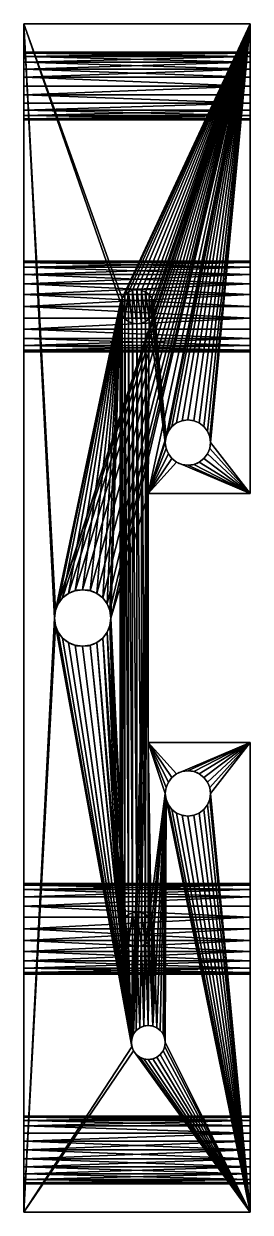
# Model space of a CAD drawing. Extents: x 0 to 20, y 0 to 105.
import ezdxf

# ---------------------------------------------------------------- set-up
doc = ezdxf.new("R2010")
doc.units = 0
doc.header["$MEASUREMENT"] = 0
doc.layers.get('0').update_dxf_attribs({"color": 13, "linetype": 'CONTINUOUS'})

# ---------------------------------------------------------------- blocks, each defined once
blk = doc.blocks.new('COMPONENT_2')
for p, q in [((-10, 0, 29), (-10, 105, 29)), ((-10, 105, -1), (10, 105, -1)), ((-10, 105, -1), (-10, 105, 29)), ((-10, 105, 29), (10, 105, 29)), ((-10, 0, -1), (-10, 105, -1)), ((10, 105, 29), (10, 63.5, 29)), ((10, 105, -1), (10, 105, 29)), ((10, 105, -1), (10, 63.5, -1)), ((10, 102.5, 22), (-10, 102.5, 22)), ((10, 102.5, 6), (-10, 102.5, 6)), ((10, 102.4, 21.22), (-10, 102.4, 21.22)), ((10, 102.4, 22.78), (-10, 102.4, 22.78)), ((10, 102.4, 5.22), (-10, 102.4, 5.22)), ((10, 102.4, 6.78), (-10, 102.4, 6.78)), ((10, 102.1, 20.5), (-10, 102.1, 20.5)), ((10, 102.1, 23.5), (-10, 102.1, 23.5)), ((10, 102.1, 4.5), (-10, 102.1, 4.5)), ((10, 102.1, 7.5), (-10, 102.1, 7.5)), ((10, 101.62, 19.88), (-10, 101.62, 19.88)), ((10, 101.62, 24.12), (-10, 101.62, 24.12)), ((10, 101.62, 3.88), (-10, 101.62, 3.88)), ((10, 101.62, 8.12), (-10, 101.62, 8.12)), ((10, 101, 19.4), (-10, 101, 19.4)), ((10, 101, 24.6), (-10, 101, 24.6)), ((10, 101, 3.4), (-10, 101, 3.4)), ((10, 101, 8.6), (-10, 101, 8.6)), ((10, 100.28, 19.1), (-10, 100.28, 19.1)), ((10, 100.28, 24.9), (-10, 100.28, 24.9)), ((10, 100.28, 3.1), (-10, 100.28, 3.1)), ((10, 100.28, 8.9), (-10, 100.28, 8.9)), ((10, 99.5, 19), (-10, 99.5, 19)), ((10, 99.5, 25), (-10, 99.5, 25)), ((10, 99.5, 3), (-10, 99.5, 3)), ((10, 99.5, 9), (-10, 99.5, 9)), ((10, 98.72, 19.1), (-10, 98.72, 19.1)), ((10, 98.72, 24.9), (-10, 98.72, 24.9)), ((10, 98.72, 8.9), (-10, 98.72, 8.9)), ((10, 98.72, 3.1), (-10, 98.72, 3.1)), ((10, 98, 19.4), (-10, 98, 19.4)), ((10, 98, 24.6), (-10, 98, 24.6)), ((10, 98, 8.6), (-10, 98, 8.6)), ((10, 98, 3.4), (-10, 98, 3.4)), ((10, 97.38, 24.12), (-10, 97.38, 24.12)), ((10, 97.38, 19.88), (-10, 97.38, 19.88)), ((10, 97.38, 8.12), (-10, 97.38, 8.12)), ((10, 97.38, 3.88), (-10, 97.38, 3.88)), ((10, 96.9, 23.5), (-10, 96.9, 23.5)), ((10, 96.9, 20.5), (-10, 96.9, 20.5)), ((10, 96.9, 7.5), (-10, 96.9, 7.5)), ((10, 96.9, 4.5), (-10, 96.9, 4.5)), ((10, 96.6, 22.78), (-10, 96.6, 22.78)), ((10, 96.6, 21.22), (-10, 96.6, 21.22)), ((10, 96.6, 6.78), (-10, 96.6, 6.78)), ((10, 96.6, 5.22), (-10, 96.6, 5.22)), ((10, 96.5, 22), (-10, 96.5, 22)), ((10, 96.5, 6), (-10, 96.5, 6)), ((10, 84.03, 14), (-10, 84.03, 14)), ((10, 83.9, 12.97), (-10, 83.9, 12.97)), ((10, 83.9, 15.04), (-10, 83.9, 15.04)), ((10, 83.5, 12), (-10, 83.5, 12)), ((10, 83.5, 16), (-10, 83.5, 16)), ((10, 82.86, 11.17), (-10, 82.86, 11.17)), ((10, 82.86, 16.83), (-10, 82.86, 16.83)), ((10, 82.03, 10.54), (-10, 82.03, 10.54)), ((10, 82.03, 17.47), (-10, 82.03, 17.47)), ((10, 81.07, 10.14), (-10, 81.07, 10.14)), ((10, 81.07, 17.86), (-10, 81.07, 17.86)), ((-1.06, 81.06, 29), (-1.06, 81.06, 24)), ((-0.75, 81.3, 29), (-0.75, 81.3, 24)), ((-0.39, 81.45, 29), (-0.39, 81.45, 24)), ((0, 81.5, 29), (0, 81.5, 24)), ((0.39, 81.45, 29), (0.39, 81.45, 24)), ((0.75, 81.3, 29), (0.75, 81.3, 24)), ((1.06, 81.06, 29), (1.06, 81.06, 24)), ((10, 80.03, 10), (-10, 80.03, 10)), ((10, 80.03, 18), (-10, 80.03, 18)), ((-1.5, 80, 29), (-1.5, 80, 24)), ((-1.45, 80.39, 29), (-1.45, 80.39, 24)), ((-1.3, 80.75, 29), (-1.3, 80.75, 24)), ((1.3, 80.75, 29), (1.3, 80.75, 24)), ((1.45, 80.39, 29), (1.45, 80.39, 24)), ((1.5, 80, 29), (1.5, 80, 24)), ((10, 79, 17.86), (-10, 79, 17.86)), ((10, 79, 10.14), (-10, 79, 10.14)), ((-1.45, 79.61, 29), (-1.45, 79.61, 24)), ((-1.3, 79.25, 29), (-1.3, 79.25, 24)), ((-1.06, 78.94, 29), (-1.06, 78.94, 24)), ((1.06, 78.94, 29), (1.06, 78.94, 24)), ((1.3, 79.25, 29), (1.3, 79.25, 24)), ((1.45, 79.61, 29), (1.45, 79.61, 24)), ((10, 78.03, 17.47), (-10, 78.03, 17.47)), ((10, 78.03, 10.54), (-10, 78.03, 10.54)), ((-0.75, 78.7, 29), (-0.75, 78.7, 24)), ((-0.39, 78.55, 29), (-0.39, 78.55, 24)), ((0, 78.5, 29), (0, 78.5, 24)), ((0.39, 78.55, 29), (0.39, 78.55, 24)), ((0.75, 78.7, 29), (0.75, 78.7, 24)), ((10, 77.2, 16.83), (-10, 77.2, 16.83)), ((10, 77.2, 11.17), (-10, 77.2, 11.17)), ((10, 76.57, 16), (-10, 76.57, 16)), ((10, 76.57, 12), (-10, 76.57, 12)), ((10, 76.17, 15.04), (-10, 76.17, 15.04)), ((10, 76.17, 12.97), (-10, 76.17, 12.97)), ((10, 76.03, 14), (-10, 76.03, 14)), ((3.09, 69.41, 29), (3.09, 69.41, -1)), ((3.5, 69.73, 29), (3.5, 69.73, -1)), ((3.98, 69.93, 29), (3.98, 69.93, -1)), ((4.5, 70, 29), (4.5, 70, -1)), ((5.02, 69.93, 29), (5.02, 69.93, -1)), ((5.5, 69.73, 29), (5.5, 69.73, -1)), ((5.91, 69.41, 29), (5.91, 69.41, -1)), ((2.57, 68.52, 29), (2.57, 68.52, -1)), ((2.77, 69, 29), (2.77, 69, -1)), ((6.23, 69, 29), (6.23, 69, -1)), ((6.43, 68.52, 29), (6.43, 68.52, -1)), ((2.5, 68, 29), (2.5, 68, -1)), ((2.57, 67.48, 29), (2.57, 67.48, -1)), ((6.43, 67.48, 29), (6.43, 67.48, -1)), ((6.5, 68, 29), (6.5, 68, -1)), ((2.77, 67, 29), (2.77, 67, -1)), ((3.09, 66.59, 29), (3.09, 66.59, -1)), ((3.5, 66.27, 29), (3.5, 66.27, -1)), ((5.5, 66.27, 29), (5.5, 66.27, -1)), ((5.91, 66.59, 29), (5.91, 66.59, -1)), ((6.23, 67, 29), (6.23, 67, -1)), ((3.98, 66.07, 29), (3.98, 66.07, -1)), ((4.5, 66, 29), (4.5, 66, -1)), ((5.02, 66.07, 29), (5.02, 66.07, -1)), ((1, 41.5, 29), (1, 63.5, 29)), ((1, 63.5, -1), (1, 41.5, -1)), ((1, 63.5, 29), (1, 63.5, -1)), ((10, 63.5, 29), (1, 63.5, 29)), ((10, 63.5, -1), (1, 63.5, -1)), ((10, 63.5, 29), (10, 63.5, -1)), ((-6.05, 54.67, 29), (-6.05, 54.67, -1)), ((-5.45, 54.91, 29), (-5.45, 54.91, -1)), ((-4.8, 55, 29), (-4.8, 55, -1)), ((-4.15, 54.91, 29), (-4.15, 54.91, -1)), ((-3.55, 54.67, 29), (-3.55, 54.67, -1)), ((-6.97, 53.75, 29), (-6.97, 53.75, -1)), ((-6.57, 54.27, 29), (-6.57, 54.27, -1)), ((-3.03, 54.27, 29), (-3.03, 54.27, -1)), ((-2.63, 53.75, 29), (-2.63, 53.75, -1)), ((-7.21, 53.15, 29), (-7.21, 53.15, -1)), ((-2.39, 53.15, 29), (-2.39, 53.15, -1)), ((-2.3, 52.5, 29), (-2.3, 52.5, -1)), ((-7.3, 52.5, 29), (-7.3, 52.5, -1)), ((-7.21, 51.85, 29), (-7.21, 51.85, -1)), ((-2.39, 51.85, 29), (-2.39, 51.85, -1)), ((-6.97, 51.25, 29), (-6.97, 51.25, -1)), ((-6.57, 50.73, 29), (-6.57, 50.73, -1)), ((-3.03, 50.73, 29), (-3.03, 50.73, -1)), ((-2.63, 51.25, 29), (-2.63, 51.25, -1)), ((-6.05, 50.33, 29), (-6.05, 50.33, -1)), ((-5.45, 50.09, 29), (-5.45, 50.09, -1)), ((-4.8, 50, 29), (-4.8, 50, -1)), ((-4.15, 50.09, 29), (-4.15, 50.09, -1)), ((-3.55, 50.33, 29), (-3.55, 50.33, -1)), ((1, 41.5, 29), (1, 41.5, -1)), ((10, 41.5, 29), (1, 41.5, 29)), ((10, 41.5, -1), (1, 41.5, -1)), ((10, 41.5, 29), (10, 0, 29)), ((10, 41.5, -1), (10, 0, -1)), ((10, 41.5, 29), (10, 41.5, -1)), ((3.98, 38.93, 29), (3.98, 38.93, -1)), ((4.5, 39, 29), (4.5, 39, -1)), ((5.02, 38.93, 29), (5.02, 38.93, -1)), ((2.77, 38, 29), (2.77, 38, -1)), ((3.09, 38.41, 29), (3.09, 38.41, -1)), ((3.5, 38.73, 29), (3.5, 38.73, -1)), ((5.5, 38.73, 29), (5.5, 38.73, -1)), ((5.91, 38.41, 29), (5.91, 38.41, -1)), ((6.23, 38, 29), (6.23, 38, -1)), ((2.5, 37, 29), (2.5, 37, -1)), ((2.57, 37.52, 29), (2.57, 37.52, -1)), ((6.43, 37.52, 29), (6.43, 37.52, -1)), ((6.5, 37, 29), (6.5, 37, -1)), ((2.57, 36.48, 29), (2.57, 36.48, -1)), ((2.77, 36, 29), (2.77, 36, -1)), ((6.23, 36, 29), (6.23, 36, -1)), ((6.43, 36.48, 29), (6.43, 36.48, -1)), ((3.09, 35.59, 29), (3.09, 35.59, -1)), ((3.5, 35.27, 29), (3.5, 35.27, -1)), ((3.98, 35.07, 29), (3.98, 35.07, -1)), ((4.5, 35, 29), (4.5, 35, -1)), ((5.02, 35.07, 29), (5.02, 35.07, -1)), ((5.5, 35.27, 29), (5.5, 35.27, -1)), ((5.91, 35.59, 29), (5.91, 35.59, -1)), ((10, 29.03, 14), (-10, 29.03, 14)), ((10, 28.9, 12.97), (-10, 28.9, 12.97)), ((10, 28.9, 15.04), (-10, 28.9, 15.04)), ((10, 28.5, 12), (-10, 28.5, 12)), ((10, 28.5, 16), (-10, 28.5, 16)), ((10, 27.86, 11.17), (-10, 27.86, 11.17)), ((10, 27.86, 16.83), (-10, 27.86, 16.83)), ((10, 27.03, 17.47), (-10, 27.03, 17.47)), ((10, 27.03, 10.54), (-10, 27.03, 10.54)), ((-0.75, 26.3, 29), (-0.75, 26.3, 24)), ((-0.39, 26.45, 29), (-0.39, 26.45, 24)), ((0, 26.5, 29), (0, 26.5, 24)), ((0.39, 26.45, 29), (0.39, 26.45, 24)), ((0.75, 26.3, 29), (0.75, 26.3, 24)), ((10, 26.07, 17.86), (-10, 26.07, 17.86)), ((10, 26.07, 10.14), (-10, 26.07, 10.14)), ((-1.45, 25.39, 29), (-1.45, 25.39, 24)), ((-1.3, 25.75, 29), (-1.3, 25.75, 24)), ((-1.06, 26.06, 29), (-1.06, 26.06, 24)), ((1.06, 26.06, 29), (1.06, 26.06, 24)), ((1.3, 25.75, 29), (1.3, 25.75, 24)), ((1.45, 25.39, 29), (1.45, 25.39, 24)), ((10, 25.03, 18), (-10, 25.03, 18)), ((10, 25.03, 10), (-10, 25.03, 10)), ((-1.5, 25, 29), (-1.5, 25, 24)), ((-1.45, 24.61, 29), (-1.45, 24.61, 24)), ((-1.3, 24.25, 29), (-1.3, 24.25, 24)), ((1.3, 24.25, 29), (1.3, 24.25, 24)), ((1.45, 24.61, 29), (1.45, 24.61, 24)), ((1.5, 25, 29), (1.5, 25, 24)), ((10, 24, 17.86), (-10, 24, 17.86)), ((10, 24, 10.14), (-10, 24, 10.14)), ((-1.06, 23.94, 29), (-1.06, 23.94, 24)), ((-0.75, 23.7, 29), (-0.75, 23.7, 24)), ((-0.39, 23.55, 29), (-0.39, 23.55, 24)), ((0, 23.5, 29), (0, 23.5, 24)), ((0.39, 23.55, 29), (0.39, 23.55, 24)), ((0.75, 23.7, 29), (0.75, 23.7, 24)), ((1.06, 23.94, 29), (1.06, 23.94, 24)), ((10, 23.03, 17.47), (-10, 23.03, 17.47)), ((10, 23.03, 10.54), (-10, 23.03, 10.54)), ((10, 22.2, 16.83), (-10, 22.2, 16.83)), ((10, 22.2, 11.17), (-10, 22.2, 11.17)), ((10, 21.57, 16), (-10, 21.57, 16)), ((10, 21.57, 12), (-10, 21.57, 12)), ((10, 21.17, 15.04), (-10, 21.17, 15.04)), ((10, 21.17, 12.97), (-10, 21.17, 12.97)), ((10, 21.03, 14), (-10, 21.03, 14)), ((-0.3, 15.75, 29), (-0.3, 15.75, -1)), ((-0.06, 16.06, 29), (-0.06, 16.06, -1)), ((0.25, 16.3, 29), (0.25, 16.3, -1)), ((0.61, 16.45, 29), (0.61, 16.45, -1)), ((1, 16.5, 29), (1, 16.5, -1)), ((1.39, 16.45, 29), (1.39, 16.45, -1)), ((1.75, 16.3, 29), (1.75, 16.3, -1)), ((2.06, 16.06, 29), (2.06, 16.06, -1)), ((2.3, 15.75, 29), (2.3, 15.75, -1)), ((-0.5, 15, 29), (-0.5, 15, -1)), ((-0.45, 15.39, 29), (-0.45, 15.39, -1)), ((2.45, 15.39, 29), (2.45, 15.39, -1)), ((2.5, 15, 29), (2.5, 15, -1)), ((-0.45, 14.61, 29), (-0.45, 14.61, -1)), ((-0.3, 14.25, 29), (-0.3, 14.25, -1)), ((-0.06, 13.94, 29), (-0.06, 13.94, -1)), ((0.25, 13.7, 29), (0.25, 13.7, -1)), ((1.75, 13.7, 29), (1.75, 13.7, -1)), ((2.06, 13.94, 29), (2.06, 13.94, -1)), ((2.3, 14.25, 29), (2.3, 14.25, -1)), ((2.45, 14.61, 29), (2.45, 14.61, -1)), ((0.61, 13.55, 29), (0.61, 13.55, -1)), ((1, 13.5, 29), (1, 13.5, -1)), ((1.39, 13.55, 29), (1.39, 13.55, -1)), ((10, 8.5, 22), (-10, 8.5, 22)), ((10, 8.5, 6), (-10, 8.5, 6)), ((10, 8.4, 21.22), (-10, 8.4, 21.22)), ((10, 8.4, 22.78), (-10, 8.4, 22.78)), ((10, 8.4, 5.22), (-10, 8.4, 5.22)), ((10, 8.4, 6.78), (-10, 8.4, 6.78)), ((10, 8.1, 20.5), (-10, 8.1, 20.5)), ((10, 8.1, 23.5), (-10, 8.1, 23.5)), ((10, 8.1, 4.5), (-10, 8.1, 4.5)), ((10, 8.1, 7.5), (-10, 8.1, 7.5)), ((10, 7.62, 19.88), (-10, 7.62, 19.88)), ((10, 7.62, 24.12), (-10, 7.62, 24.12)), ((10, 7.62, 3.88), (-10, 7.62, 3.88)), ((10, 7.62, 8.12), (-10, 7.62, 8.12)), ((10, 7, 19.4), (-10, 7, 19.4)), ((10, 7, 24.6), (-10, 7, 24.6)), ((10, 7, 8.6), (-10, 7, 8.6)), ((10, 7, 3.4), (-10, 7, 3.4)), ((10, 6.28, 19.1), (-10, 6.28, 19.1)), ((10, 6.28, 24.9), (-10, 6.28, 24.9)), ((10, 6.28, 8.9), (-10, 6.28, 8.9)), ((10, 6.28, 3.1), (-10, 6.28, 3.1)), ((10, 5.5, 19), (-10, 5.5, 19)), ((10, 5.5, 25), (-10, 5.5, 25)), ((10, 5.5, 9), (-10, 5.5, 9)), ((10, 5.5, 3), (-10, 5.5, 3)), ((10, 4.72, 19.1), (-10, 4.72, 19.1)), ((10, 4.72, 24.9), (-10, 4.72, 24.9)), ((10, 4.72, 8.9), (-10, 4.72, 8.9)), ((10, 4.72, 3.1), (-10, 4.72, 3.1)), ((10, 4, 19.4), (-10, 4, 19.4)), ((10, 4, 24.6), (-10, 4, 24.6)), ((10, 4, 8.6), (-10, 4, 8.6)), ((10, 4, 3.4), (-10, 4, 3.4)), ((10, 3.38, 19.88), (-10, 3.38, 19.88)), ((10, 3.38, 24.12), (-10, 3.38, 24.12)), ((10, 3.38, 8.12), (-10, 3.38, 8.12)), ((10, 3.38, 3.88), (-10, 3.38, 3.88)), ((10, 2.9, 20.5), (-10, 2.9, 20.5)), ((10, 2.9, 23.5), (-10, 2.9, 23.5)), ((10, 2.9, 7.5), (-10, 2.9, 7.5)), ((10, 2.9, 4.5), (-10, 2.9, 4.5)), ((10, 2.6, 22.78), (-10, 2.6, 22.78)), ((10, 2.6, 21.22), (-10, 2.6, 21.22)), ((10, 2.6, 6.78), (-10, 2.6, 6.78)), ((10, 2.6, 5.22), (-10, 2.6, 5.22)), ((10, 2.5, 22), (-10, 2.5, 22)), ((10, 2.5, 6), (-10, 2.5, 6)), ((10, 0, 29), (-10, 0, 29)), ((10, 0, -1), (-10, 0, -1)), ((10, 0, -1), (10, 0, 29)), ((-10, 0, -1), (-10, 0, 29))]:
    blk.add_line(p, q)
at = {"extrusion": (-1, -2.60497e-14, 1.50398e-14)}
blk.add_circle((-99.5, 22, 10), 3, dxfattribs=at)
at = {"extrusion": (-1, 7.78518e-15, -2.90547e-14)}
blk.add_circle((-99.5, 6, 10), 3, dxfattribs=at)
at = {"extrusion": (-1, 6.01593e-14, 0)}
for centre in [(-99.5, 22, -10), (-99.5, 6, -10)]:
    blk.add_circle(centre, 3, dxfattribs=at)
at = {"extrusion": (-1, 0, 0)}
for centre, radius in [((-80.03, 14, 10), 4), ((-5.5, 22, 10), 3), ((-5.5, 6, 10), 3), ((-5.5, 22, -10), 3), ((-5.5, 6, -10), 3)]:
    blk.add_circle(centre, radius, dxfattribs=at)
at = {"extrusion": (-1, 9.02389e-14, 0)}
blk.add_circle((-80.03, 14, -10), 4, dxfattribs=at)
at = {"extrusion": (0, 0, -1)}
for centre, radius in [((0, 80, -29), 1.5), ((0, 80, -24), 1.5), ((-4.5, 68, -29), 2), ((-4.5, 68, 1), 2), ((4.8, 52.5, -29), 2.5), ((4.8, 52.5, 1), 2.5), ((-4.5, 37, -29), 2), ((-4.5, 37, 1), 2), ((0, 25, -29), 1.5), ((0, 25, -24), 1.5), ((-1, 15, -29), 1.5), ((-1, 15, 1), 1.5)]:
    blk.add_circle(centre, radius, dxfattribs=at)
at = {"extrusion": (-1, -7.81492e-14, 4.51195e-14)}
for centre in [(-25.03, 14, 10), (-25.03, 14, -10)]:
    blk.add_circle(centre, 4, dxfattribs=at)
mesh = blk.add_polyface()
corners = [(-10, 105, 29), (10, 105, -1), (-10, 105, -1), (10, 105, 29)]
mesh.append_faces([[corners[k] for k in face] for face in [(0, 1, 2), (1, 0, 3)]], dxfattribs={"vtx0": -1})
mesh = blk.add_polyface()
corners = [(-10, 0, 29), (-10, 2.5, 22), (-10, 0, -1), (-10, 2.6, 22.78), (-10, 2.9, 23.5), (-10, 3.38, 24.12), (-10, 4, 24.6), (-10, 4.72, 24.9), (-10, 5.5, 25), (-10, 105, 29), (-10, 6.28, 24.9), (-10, 7, 24.6), (-10, 7.62, 24.12), (-10, 8.1, 23.5), (-10, 8.4, 22.78), (-10, 8.5, 22), (-10, 24, 17.86), (-10, 23.03, 17.47), (-10, 22.2, 16.83), (-10, 8.5, 6), (-10, 21.57, 16), (-10, 21.17, 15.04), (-10, 21.03, 14), (-10, 25.03, 18), (-10, 26.07, 17.86), (-10, 27.03, 17.47), (-10, 27.86, 16.83), (-10, 28.5, 16), (-10, 28.9, 15.04), (-10, 29.03, 14), (-10, 78.03, 17.47), (-10, 77.2, 16.83), (-10, 76.57, 16), (-10, 76.17, 15.04), (-10, 76.03, 14), (-10, 79, 17.86), (-10, 80.03, 18), (-10, 81.07, 17.86), (-10, 82.03, 17.47), (-10, 82.86, 16.83), (-10, 83.5, 16), (-10, 98, 24.6), (-10, 83.9, 15.04), (-10, 84.03, 14), (-10, 97.38, 24.12), (-10, 96.9, 23.5), (-10, 96.6, 22.78), (-10, 96.5, 22), (-10, 98.72, 24.9), (-10, 99.5, 25), (-10, 100.28, 24.9), (-10, 101, 24.6), (-10, 101.62, 24.12), (-10, 102.1, 23.5), (-10, 102.4, 22.78), (-10, 102.5, 22), (-10, 102.5, 6), (-10, 5.5, 3), (-10, 105, -1), (-10, 4.72, 3.1), (-10, 4, 3.4), (-10, 3.38, 3.88), (-10, 2.9, 4.5), (-10, 2.6, 5.22), (-10, 2.5, 6), (-10, 6.28, 3.1), (-10, 7, 3.4), (-10, 7.62, 3.88), (-10, 8.1, 4.5), (-10, 8.4, 5.22), (-10, 24, 10.14), (-10, 23.03, 10.54), (-10, 22.2, 11.17), (-10, 21.57, 12), (-10, 21.17, 12.97), (-10, 25.03, 10), (-10, 26.07, 10.14), (-10, 27.03, 10.54), (-10, 27.86, 11.17), (-10, 28.5, 12), (-10, 28.9, 12.97), (-10, 78.03, 10.54), (-10, 77.2, 11.17), (-10, 76.57, 12), (-10, 76.17, 12.97), (-10, 79, 10.14), (-10, 80.03, 10), (-10, 81.07, 10.14), (-10, 82.03, 10.54), (-10, 82.86, 11.17), (-10, 83.5, 12), (-10, 98, 3.4), (-10, 83.9, 12.97), (-10, 97.38, 3.88), (-10, 96.9, 4.5), (-10, 96.6, 5.22), (-10, 96.5, 6), (-10, 98.72, 3.1), (-10, 99.5, 3), (-10, 100.28, 3.1), (-10, 101, 3.4), (-10, 101.62, 3.88), (-10, 102.1, 4.5), (-10, 102.4, 5.22), (-10, 96.6, 21.22), (-10, 96.6, 6.78), (-10, 96.9, 20.5), (-10, 96.9, 7.5), (-10, 97.38, 19.88), (-10, 97.38, 8.12), (-10, 98, 19.4), (-10, 98, 8.6), (-10, 98.72, 19.1), (-10, 98.72, 8.9), (-10, 99.5, 19), (-10, 99.5, 9), (-10, 100.28, 19.1), (-10, 100.28, 8.9), (-10, 101, 19.4), (-10, 101, 8.6), (-10, 101.62, 8.12), (-10, 101.62, 19.88), (-10, 102.1, 20.5), (-10, 102.1, 7.5), (-10, 102.4, 21.22), (-10, 102.4, 6.78), (-10, 2.6, 21.22), (-10, 2.6, 6.78), (-10, 2.9, 20.5), (-10, 2.9, 7.5), (-10, 3.38, 19.88), (-10, 3.38, 8.12), (-10, 4, 19.4), (-10, 4, 8.6), (-10, 4.72, 19.1), (-10, 4.72, 8.9), (-10, 5.5, 19), (-10, 5.5, 9), (-10, 6.28, 19.1), (-10, 6.28, 8.9), (-10, 7, 19.4), (-10, 7, 8.6), (-10, 7.62, 19.88), (-10, 7.62, 8.12), (-10, 8.1, 20.5), (-10, 8.1, 7.5), (-10, 8.4, 21.22), (-10, 8.4, 6.78)]
mesh.append_faces([[corners[k] for k in face] for face in [(0, 1, 2), (1, 0, 3), (3, 0, 4), (4, 0, 5), (5, 0, 6), (6, 0, 7), (7, 0, 8), (8, 9, 10), (10, 9, 11), (11, 9, 12), (12, 9, 13), (13, 9, 14), (14, 9, 15), (16, 9, 23), (23, 9, 24), (24, 9, 25), (25, 9, 26), (26, 9, 27), (27, 9, 28), (28, 9, 29), (30, 9, 35), (35, 9, 36), (36, 9, 37), (37, 9, 38), (38, 9, 39), (39, 9, 40), (40, 41, 42), (42, 41, 43), (41, 9, 48), (48, 9, 49), (49, 9, 50), (50, 9, 51), (51, 9, 52), (52, 9, 53), (53, 9, 54), (54, 9, 55), (2, 57, 58), (57, 2, 59), (59, 2, 60), (60, 2, 61), (61, 2, 62), (62, 2, 63), (63, 2, 64), (70, 19, 71), (71, 19, 72), (72, 19, 73), (73, 19, 74), (74, 19, 22), (81, 29, 82), (82, 29, 83), (83, 29, 84), (84, 29, 34), (91, 43, 93), (93, 43, 94), (94, 43, 95), (95, 43, 96), (58, 56, 9), (104, 96, 47), (96, 104, 105), (105, 106, 107), (107, 108, 109), (109, 110, 111), (111, 112, 113), (113, 114, 115), (115, 116, 117), (117, 118, 119), (119, 118, 120), (120, 122, 123), (123, 124, 125), (125, 55, 56), (126, 64, 1), (64, 126, 127), (127, 128, 129), (129, 130, 131), (131, 132, 133), (133, 134, 135), (135, 136, 137), (137, 138, 139), (139, 140, 141), (141, 142, 143), (143, 144, 145), (145, 146, 147), (147, 15, 19)]], dxfattribs={"vtx0": -1, "vtx1": -1})
mesh.append_faces([[corners[k] for k in face] for face in [(15, 9, 16), (15, 18, 19), (29, 9, 30), (40, 9, 41), (55, 9, 56), (64, 2, 1), (58, 19, 70), (58, 29, 81), (58, 90, 91), (96, 43, 47)]], dxfattribs={"vtx0": -1, "vtx1": -1, "vtx2": -1})
mesh.append_faces([[corners[k] for k in face] for face in [(8, 0, 9), (15, 16, 17), (15, 17, 18), (19, 18, 20), (19, 20, 21), (19, 21, 22), (29, 30, 31), (29, 31, 32), (29, 32, 33), (29, 33, 34), (43, 41, 44), (43, 44, 45), (43, 45, 46), (43, 46, 47), (58, 57, 65), (58, 65, 66), (58, 66, 67), (58, 67, 68), (58, 68, 69), (58, 69, 19), (58, 70, 75), (58, 75, 76), (58, 76, 77), (58, 77, 78), (58, 78, 79), (58, 79, 80), (58, 80, 29), (58, 81, 85), (58, 85, 86), (58, 86, 87), (58, 87, 88), (58, 88, 89), (58, 89, 90), (91, 90, 92), (91, 92, 43), (58, 91, 97), (58, 97, 98), (58, 98, 99), (58, 99, 100), (58, 100, 101), (58, 101, 102), (58, 102, 103), (58, 103, 56), (105, 104, 106), (107, 106, 108), (109, 108, 110), (111, 110, 112), (113, 112, 114), (115, 114, 116), (117, 116, 118), (120, 118, 121), (120, 121, 122), (123, 122, 124), (125, 124, 55), (127, 126, 128), (129, 128, 130), (131, 130, 132), (133, 132, 134), (135, 134, 136), (137, 136, 138), (139, 138, 140), (141, 140, 142), (143, 142, 144), (145, 144, 146), (147, 146, 15)]], dxfattribs={"vtx0": -1, "vtx2": -1})
mesh = blk.add_polyface()
corners = [(-10, 105, -1), (-7.3, 52.5, -1), (-10, 0, -1), (-7.21, 53.15, -1), (10, 105, -1), (-6.97, 53.75, -1), (-6.57, 54.27, -1), (-6.05, 54.67, -1), (-5.45, 54.91, -1), (-4.8, 55, -1), (-4.15, 54.91, -1), (-3.55, 54.67, -1), (-3.03, 54.27, -1), (-2.63, 53.75, -1), (-2.39, 53.15, -1), (-2.3, 52.5, -1), (1, 63.5, -1), (-0.5, 15, -1), (-0.45, 15.39, -1), (-0.3, 15.75, -1), (-0.06, 16.06, -1), (0.25, 16.3, -1), (0.61, 16.45, -1), (1, 16.5, -1), (2.57, 68.52, -1), (2.5, 68, -1), (2.77, 69, -1), (3.09, 69.41, -1), (3.5, 69.73, -1), (3.98, 69.93, -1), (4.5, 70, -1), (5.02, 69.93, -1), (5.5, 69.73, -1), (5.91, 69.41, -1), (6.23, 69, -1), (6.43, 68.52, -1), (6.5, 68, -1), (3.5, 66.27, -1), (10, 63.5, -1), (3.09, 66.59, -1), (2.77, 67, -1), (2.57, 67.48, -1), (3.98, 66.07, -1), (4.5, 66, -1), (5.02, 66.07, -1), (5.5, 66.27, -1), (5.91, 66.59, -1), (6.23, 67, -1), (6.43, 67.48, -1), (2.5, 37, -1), (2.5, 15, -1), (2.45, 15.39, -1), (2.57, 36.48, -1), (1, 41.5, -1), (1.39, 16.45, -1), (2.57, 37.52, -1), (2.77, 38, -1), (3.09, 38.41, -1), (3.5, 38.73, -1), (10, 41.5, -1), (1.75, 16.3, -1), (2.06, 16.06, -1), (2.3, 15.75, -1), (3.98, 38.93, -1), (4.5, 39, -1), (5.02, 38.93, -1), (5.5, 38.73, -1), (5.91, 38.41, -1), (6.23, 38, -1), (6.43, 37.52, -1), (6.5, 37, -1), (10, 0, -1), (-0.3, 14.25, -1), (-0.45, 14.61, -1), (-7.21, 51.85, -1), (-6.97, 51.25, -1), (-6.57, 50.73, -1), (-6.05, 50.33, -1), (-5.45, 50.09, -1), (-4.8, 50, -1), (-4.15, 50.09, -1), (-3.55, 50.33, -1), (-3.03, 50.73, -1), (-2.63, 51.25, -1), (-2.39, 51.85, -1), (-0.06, 13.94, -1), (0.25, 13.7, -1), (0.61, 13.55, -1), (1, 13.5, -1), (1.39, 13.55, -1), (1.75, 13.7, -1), (2.06, 13.94, -1), (2.3, 14.25, -1), (2.45, 14.61, -1), (2.77, 36, -1), (3.09, 35.59, -1), (3.5, 35.27, -1), (3.98, 35.07, -1), (4.5, 35, -1), (5.02, 35.07, -1), (5.5, 35.27, -1), (5.91, 35.59, -1), (6.23, 36, -1), (6.43, 36.48, -1)]
mesh.append_faces([[corners[k] for k in face] for face in [(0, 1, 2), (1, 0, 3), (3, 4, 5), (5, 4, 6), (6, 4, 7), (7, 4, 8), (8, 4, 9), (9, 4, 10), (10, 4, 11), (11, 4, 12), (12, 4, 13), (13, 4, 14), (14, 4, 15), (17, 16, 18), (18, 16, 19), (19, 16, 20), (20, 16, 21), (21, 16, 22), (22, 16, 23), (24, 4, 26), (26, 4, 27), (27, 4, 28), (28, 4, 29), (29, 4, 30), (30, 4, 31), (31, 4, 32), (32, 4, 33), (33, 4, 34), (34, 4, 35), (35, 4, 36), (16, 37, 38), (37, 16, 39), (39, 16, 40), (40, 16, 41), (41, 16, 25), (38, 36, 4), (23, 53, 54), (53, 23, 16), (49, 53, 55), (55, 53, 56), (56, 53, 57), (57, 53, 58), (54, 49, 60), (60, 49, 61), (61, 49, 62), (62, 49, 51), (58, 59, 63), (63, 59, 64), (64, 59, 65), (65, 59, 66), (66, 59, 67), (67, 59, 68), (68, 59, 69), (69, 59, 70), (2, 72, 71), (72, 2, 73), (74, 2, 1), (73, 78, 17)]], dxfattribs={"vtx0": -1, "vtx1": -1})
mesh.append_faces([[corners[k] for k in face] for face in [(15, 4, 16), (15, 16, 17), (16, 4, 24), (54, 53, 49), (73, 2, 74), (71, 50, 52)]], dxfattribs={"vtx0": -1, "vtx1": -1, "vtx2": -1})
mesh.append_faces([[corners[k] for k in face] for face in [(3, 0, 4), (16, 24, 25), (38, 37, 42), (38, 42, 43), (38, 43, 44), (38, 44, 45), (38, 45, 46), (38, 46, 47), (38, 47, 48), (38, 48, 36), (49, 50, 51), (50, 49, 52), (58, 53, 59), (70, 59, 71), (73, 74, 75), (73, 75, 76), (73, 76, 77), (73, 77, 78), (17, 78, 79), (17, 79, 80), (17, 80, 81), (17, 81, 82), (17, 82, 83), (17, 83, 84), (17, 84, 15), (71, 72, 85), (71, 85, 86), (71, 86, 87), (71, 87, 88), (71, 88, 89), (71, 89, 90), (71, 90, 91), (71, 91, 92), (71, 92, 93), (71, 93, 50), (71, 52, 94), (71, 94, 95), (71, 95, 96), (71, 96, 97), (71, 97, 98), (71, 98, 99), (71, 99, 100), (71, 100, 101), (71, 101, 102), (71, 102, 103), (71, 103, 70)]], dxfattribs={"vtx0": -1, "vtx2": -1})
mesh = blk.add_polyface()
corners = [(-0.5, 15, 29), (-0.39, 23.55, 29), (-0.75, 23.7, 29), (-0.45, 15.39, 29), (-0.3, 15.75, 29), (0, 23.5, 29), (-0.06, 16.06, 29), (0.25, 16.3, 29), (0.39, 23.55, 29), (0.61, 16.45, 29), (0.75, 23.7, 29), (1, 16.5, 29), (1.06, 23.94, 29), (1.39, 16.45, 29), (1.3, 24.25, 29), (1.45, 24.61, 29), (1.75, 16.3, 29), (1.5, 25, 29), (-10, 0, 29), (-7.3, 52.5, 29), (-10, 105, 29), (-7.21, 51.85, 29), (-0.45, 14.61, 29), (-0.3, 14.25, 29), (10, 0, 29), (-6.97, 51.25, 29), (-6.57, 50.73, 29), (-6.05, 50.33, 29), (-5.45, 50.09, 29), (-4.8, 50, 29), (-4.15, 50.09, 29), (-1.5, 25, 29), (-3.55, 50.33, 29), (-3.03, 50.73, 29), (-2.63, 51.25, 29), (-2.39, 51.85, 29), (-2.3, 52.5, 29), (-1.45, 24.61, 29), (-1.3, 24.25, 29), (-1.06, 23.94, 29), (-0.06, 13.94, 29), (0.25, 13.7, 29), (0.61, 13.55, 29), (1, 13.5, 29), (1.39, 13.55, 29), (1.75, 13.7, 29), (2.06, 13.94, 29), (2.3, 14.25, 29), (2.45, 14.61, 29), (2.5, 15, 29), (2.57, 36.48, 29), (2.77, 36, 29), (3.09, 35.59, 29), (3.5, 35.27, 29), (3.98, 35.07, 29), (4.5, 35, 29), (5.02, 35.07, 29), (5.5, 35.27, 29), (5.91, 35.59, 29), (6.23, 36, 29), (6.43, 36.48, 29), (6.5, 37, 29), (-1.45, 25.39, 29), (-1.5, 80, 29), (-1.45, 79.61, 29), (-1.3, 25.75, 29), (-1.3, 79.25, 29), (-1.06, 26.06, 29), (-1.06, 78.94, 29), (-0.75, 26.3, 29), (-0.75, 78.7, 29), (-0.39, 26.45, 29), (-0.39, 78.55, 29), (0, 26.5, 29), (0, 78.5, 29), (0.39, 26.45, 29), (0.39, 78.55, 29), (0.75, 26.3, 29), (0.75, 78.7, 29), (1.06, 26.06, 29), (1, 41.5, 29), (2.5, 37, 29), (2.57, 37.52, 29), (2.77, 38, 29), (3.09, 38.41, 29), (3.5, 38.73, 29), (10, 41.5, 29), (1.3, 25.75, 29), (1.45, 25.39, 29), (2.06, 16.06, 29), (2.3, 15.75, 29), (2.45, 15.39, 29), (3.98, 38.93, 29), (4.5, 39, 29), (5.02, 38.93, 29), (5.5, 38.73, 29), (5.91, 38.41, 29), (6.23, 38, 29), (6.43, 37.52, 29), (1, 63.5, 29), (1.06, 78.94, 29), (2.5, 68, 29), (2.57, 67.48, 29), (2.77, 67, 29), (3.09, 66.59, 29), (3.5, 66.27, 29), (10, 63.5, 29), (1.3, 79.25, 29), (1.45, 79.61, 29), (1.5, 80, 29), (3.98, 66.07, 29), (4.5, 66, 29), (5.02, 66.07, 29), (5.5, 66.27, 29), (5.91, 66.59, 29), (6.23, 67, 29), (6.43, 67.48, 29), (6.5, 68, 29), (10, 105, 29), (-1.3, 80.75, 29), (-1.45, 80.39, 29), (-7.21, 53.15, 29), (-6.97, 53.75, 29), (-6.57, 54.27, 29), (-6.05, 54.67, 29), (-5.45, 54.91, 29), (-4.8, 55, 29), (-4.15, 54.91, 29), (-3.55, 54.67, 29), (-3.03, 54.27, 29), (-2.63, 53.75, 29), (-2.39, 53.15, 29), (-1.06, 81.06, 29), (-0.75, 81.3, 29), (-0.39, 81.45, 29), (0, 81.5, 29), (0.39, 81.45, 29), (0.75, 81.3, 29), (1.06, 81.06, 29), (1.3, 80.75, 29), (1.45, 80.39, 29), (2.57, 68.52, 29), (2.77, 69, 29), (3.09, 69.41, 29), (3.5, 69.73, 29), (3.98, 69.93, 29), (4.5, 70, 29), (5.02, 69.93, 29), (5.5, 69.73, 29), (5.91, 69.41, 29), (6.23, 69, 29), (6.43, 68.52, 29)]
mesh.append_faces([[corners[k] for k in face] for face in [(1, 4, 5), (5, 7, 8), (8, 9, 10), (10, 11, 12), (12, 13, 14), (14, 13, 15), (15, 16, 17), (18, 19, 20), (19, 18, 21), (22, 18, 23), (21, 22, 25), (25, 22, 26), (26, 22, 27), (27, 22, 28), (28, 0, 29), (29, 0, 30), (30, 31, 32), (32, 31, 33), (33, 31, 34), (34, 31, 35), (35, 31, 36), (31, 0, 37), (37, 0, 38), (38, 0, 39), (39, 0, 2), (23, 24, 40), (40, 24, 41), (41, 24, 42), (42, 24, 43), (43, 24, 44), (44, 24, 45), (45, 24, 46), (46, 24, 47), (47, 24, 48), (48, 24, 49), (50, 24, 51), (51, 24, 52), (52, 24, 53), (53, 24, 54), (54, 24, 55), (55, 24, 56), (56, 24, 57), (57, 24, 58), (58, 24, 59), (59, 24, 60), (60, 24, 61), (62, 63, 31), (63, 62, 64), (64, 65, 66), (66, 67, 68), (68, 69, 70), (70, 71, 72), (72, 73, 74), (74, 75, 76), (76, 77, 78), (80, 85, 86), (86, 61, 24), (49, 81, 91), (81, 49, 50), (78, 99, 100), (99, 78, 80), (101, 99, 102), (102, 99, 103), (103, 99, 104), (104, 99, 105), (100, 101, 107), (107, 101, 108), (108, 101, 109), (105, 106, 110), (110, 106, 111), (111, 106, 112), (112, 106, 113), (113, 106, 114), (114, 106, 115), (115, 106, 116), (116, 106, 117), (20, 119, 118), (119, 20, 120), (121, 20, 19), (120, 126, 63), (141, 109, 101)]], dxfattribs={"vtx0": -1, "vtx1": -1})
mesh.append_faces([[corners[k] for k in face] for face in [(21, 18, 22), (30, 0, 31), (49, 24, 50), (78, 79, 80), (80, 79, 81), (81, 17, 16), (100, 99, 101), (120, 20, 121), (63, 36, 31), (118, 109, 141)]], dxfattribs={"vtx0": -1, "vtx1": -1, "vtx2": -1})
mesh.append_faces([[corners[k] for k in face] for face in [(0, 1, 2), (1, 0, 3), (1, 3, 4), (5, 4, 6), (5, 6, 7), (8, 7, 9), (10, 9, 11), (12, 11, 13), (15, 13, 16), (23, 18, 24), (28, 22, 0), (64, 62, 65), (66, 65, 67), (68, 67, 69), (70, 69, 71), (72, 71, 73), (74, 73, 75), (76, 75, 77), (78, 77, 79), (80, 81, 82), (80, 82, 83), (80, 83, 84), (80, 84, 85), (81, 79, 87), (81, 87, 88), (81, 88, 17), (81, 16, 89), (81, 89, 90), (81, 90, 91), (86, 85, 92), (86, 92, 93), (86, 93, 94), (86, 94, 95), (86, 95, 96), (86, 96, 97), (86, 97, 98), (86, 98, 61), (105, 99, 106), (117, 106, 118), (120, 121, 122), (120, 122, 123), (120, 123, 124), (120, 124, 125), (120, 125, 126), (63, 126, 127), (63, 127, 128), (63, 128, 129), (63, 129, 130), (63, 130, 131), (63, 131, 36), (118, 119, 132), (118, 132, 133), (118, 133, 134), (118, 134, 135), (118, 135, 136), (118, 136, 137), (118, 137, 138), (118, 138, 139), (118, 139, 140), (118, 140, 109), (118, 141, 142), (118, 142, 143), (118, 143, 144), (118, 144, 145), (118, 145, 146), (118, 146, 147), (118, 147, 148), (118, 148, 149), (118, 149, 150), (118, 150, 151), (118, 151, 117)]], dxfattribs={"vtx0": -1, "vtx2": -1})
mesh = blk.add_polyface()
corners = [(10, 63.5, -1), (10, 77.2, 11.17), (10, 63.5, 29), (10, 78.03, 10.54), (10, 105, -1), (10, 76.57, 12), (10, 76.17, 12.97), (10, 76.03, 14), (10, 79, 10.14), (10, 80.03, 10), (10, 81.07, 10.14), (10, 82.03, 10.54), (10, 82.86, 11.17), (10, 83.5, 12), (10, 98, 3.4), (10, 83.9, 12.97), (10, 84.03, 14), (10, 97.38, 3.88), (10, 96.9, 4.5), (10, 96.6, 5.22), (10, 96.5, 6), (10, 98.72, 3.1), (10, 99.5, 3), (10, 100.28, 3.1), (10, 101, 3.4), (10, 101.62, 3.88), (10, 102.1, 4.5), (10, 102.4, 5.22), (10, 102.5, 6), (10, 102.5, 22), (10, 78.03, 17.47), (10, 105, 29), (10, 77.2, 16.83), (10, 76.57, 16), (10, 76.17, 15.04), (10, 79, 17.86), (10, 80.03, 18), (10, 81.07, 17.86), (10, 82.03, 17.47), (10, 82.86, 16.83), (10, 83.5, 16), (10, 98, 24.6), (10, 83.9, 15.04), (10, 97.38, 24.12), (10, 96.9, 23.5), (10, 96.6, 22.78), (10, 96.5, 22), (10, 98.72, 24.9), (10, 99.5, 25), (10, 100.28, 24.9), (10, 101, 24.6), (10, 101.62, 24.12), (10, 102.1, 23.5), (10, 102.4, 22.78), (10, 96.6, 6.78), (10, 96.6, 21.22), (10, 96.9, 7.5), (10, 96.9, 20.5), (10, 97.38, 8.12), (10, 97.38, 19.88), (10, 98, 8.6), (10, 98, 19.4), (10, 98.72, 8.9), (10, 98.72, 19.1), (10, 99.5, 9), (10, 99.5, 19), (10, 100.28, 8.9), (10, 100.28, 19.1), (10, 101, 8.6), (10, 101, 19.4), (10, 101.62, 8.12), (10, 101.62, 19.88), (10, 102.1, 7.5), (10, 102.1, 20.5), (10, 102.4, 6.78), (10, 102.4, 21.22)]
mesh.append_faces([[corners[k] for k in face] for face in [(0, 1, 2), (1, 0, 3), (3, 4, 8), (8, 4, 9), (9, 4, 10), (10, 4, 11), (11, 4, 12), (12, 4, 13), (13, 14, 15), (15, 14, 16), (14, 4, 21), (21, 4, 22), (22, 4, 23), (23, 4, 24), (24, 4, 25), (25, 4, 26), (26, 4, 27), (27, 4, 28), (2, 30, 31), (30, 2, 32), (32, 2, 33), (33, 2, 34), (34, 2, 7), (41, 16, 43), (43, 16, 44), (44, 16, 45), (45, 16, 46), (31, 29, 4), (54, 46, 20), (46, 54, 55), (55, 56, 57), (57, 58, 59), (59, 60, 61), (61, 62, 63), (63, 64, 65), (65, 66, 67), (67, 68, 69), (69, 70, 71), (71, 72, 73), (73, 74, 75), (75, 28, 29)]], dxfattribs={"vtx0": -1, "vtx1": -1})
mesh.append_faces([[corners[k] for k in face] for face in [(13, 4, 14), (28, 4, 29), (31, 40, 41), (46, 16, 20)]], dxfattribs={"vtx0": -1, "vtx1": -1, "vtx2": -1})
mesh.append_faces([[corners[k] for k in face] for face in [(3, 0, 4), (2, 1, 5), (2, 5, 6), (2, 6, 7), (16, 14, 17), (16, 17, 18), (16, 18, 19), (16, 19, 20), (31, 30, 35), (31, 35, 36), (31, 36, 37), (31, 37, 38), (31, 38, 39), (31, 39, 40), (41, 40, 42), (41, 42, 16), (31, 41, 47), (31, 47, 48), (31, 48, 49), (31, 49, 50), (31, 50, 51), (31, 51, 52), (31, 52, 53), (31, 53, 29), (55, 54, 56), (57, 56, 58), (59, 58, 60), (61, 60, 62), (63, 62, 64), (65, 64, 66), (67, 66, 68), (69, 68, 70), (71, 70, 72), (73, 72, 74), (75, 74, 28)]], dxfattribs={"vtx0": -1, "vtx2": -1})
mesh = blk.add_polyface()
corners = [(10, 102.5, 22), (-10, 102.4, 21.22), (10, 102.4, 21.22), (-10, 102.5, 22)]
mesh.append_faces([[corners[k] for k in face] for face in [(0, 1, 2), (1, 0, 3)]], dxfattribs={"vtx0": -1})
mesh = blk.add_polyface()
corners = [(10, 102.4, 22.78), (-10, 102.5, 22), (10, 102.5, 22), (-10, 102.4, 22.78)]
mesh.append_faces([[corners[k] for k in face] for face in [(0, 1, 2), (1, 0, 3)]], dxfattribs={"vtx0": -1})
mesh = blk.add_polyface()
corners = [(10, 102.5, 6), (-10, 102.4, 5.22), (10, 102.4, 5.22), (-10, 102.5, 6)]
mesh.append_faces([[corners[k] for k in face] for face in [(0, 1, 2), (1, 0, 3)]], dxfattribs={"vtx0": -1})
mesh = blk.add_polyface()
corners = [(10, 102.4, 6.78), (-10, 102.5, 6), (10, 102.5, 6), (-10, 102.4, 6.78)]
mesh.append_faces([[corners[k] for k in face] for face in [(0, 1, 2), (1, 0, 3)]], dxfattribs={"vtx0": -1})
mesh = blk.add_polyface()
corners = [(10, 102.4, 21.22), (-10, 102.1, 20.5), (10, 102.1, 20.5), (-10, 102.4, 21.22)]
mesh.append_faces([[corners[k] for k in face] for face in [(0, 1, 2), (1, 0, 3)]], dxfattribs={"vtx0": -1})
mesh = blk.add_polyface()
corners = [(10, 102.1, 23.5), (-10, 102.4, 22.78), (10, 102.4, 22.78), (-10, 102.1, 23.5)]
mesh.append_faces([[corners[k] for k in face] for face in [(0, 1, 2), (1, 0, 3)]], dxfattribs={"vtx0": -1})
mesh = blk.add_polyface()
corners = [(10, 102.4, 5.22), (-10, 102.1, 4.5), (10, 102.1, 4.5), (-10, 102.4, 5.22)]
mesh.append_faces([[corners[k] for k in face] for face in [(0, 1, 2), (1, 0, 3)]], dxfattribs={"vtx0": -1})
mesh = blk.add_polyface()
corners = [(10, 102.1, 7.5), (-10, 102.4, 6.78), (10, 102.4, 6.78), (-10, 102.1, 7.5)]
mesh.append_faces([[corners[k] for k in face] for face in [(0, 1, 2), (1, 0, 3)]], dxfattribs={"vtx0": -1})
mesh = blk.add_polyface()
corners = [(10, 102.1, 20.5), (-10, 101.62, 19.88), (10, 101.62, 19.88), (-10, 102.1, 20.5)]
mesh.append_faces([[corners[k] for k in face] for face in [(0, 1, 2), (1, 0, 3)]], dxfattribs={"vtx0": -1})
mesh = blk.add_polyface()
corners = [(10, 101.62, 24.12), (-10, 102.1, 23.5), (10, 102.1, 23.5), (-10, 101.62, 24.12)]
mesh.append_faces([[corners[k] for k in face] for face in [(0, 1, 2), (1, 0, 3)]], dxfattribs={"vtx0": -1})
mesh = blk.add_polyface()
corners = [(10, 102.1, 4.5), (-10, 101.62, 3.88), (10, 101.62, 3.88), (-10, 102.1, 4.5)]
mesh.append_faces([[corners[k] for k in face] for face in [(0, 1, 2), (1, 0, 3)]], dxfattribs={"vtx0": -1})
mesh = blk.add_polyface()
corners = [(10, 101.62, 8.12), (-10, 102.1, 7.5), (10, 102.1, 7.5), (-10, 101.62, 8.12)]
mesh.append_faces([[corners[k] for k in face] for face in [(0, 1, 2), (1, 0, 3)]], dxfattribs={"vtx0": -1})
mesh = blk.add_polyface()
corners = [(10, 101, 19.4), (-10, 101.62, 19.88), (-10, 101, 19.4), (10, 101.62, 19.88)]
mesh.append_faces([[corners[k] for k in face] for face in [(0, 1, 2), (1, 0, 3)]], dxfattribs={"vtx0": -1})
mesh = blk.add_polyface()
corners = [(10, 101.62, 24.12), (-10, 101, 24.6), (-10, 101.62, 24.12), (10, 101, 24.6)]
mesh.append_faces([[corners[k] for k in face] for face in [(0, 1, 2), (1, 0, 3)]], dxfattribs={"vtx0": -1})
mesh = blk.add_polyface()
corners = [(10, 101, 3.4), (-10, 101.62, 3.88), (-10, 101, 3.4), (10, 101.62, 3.88)]
mesh.append_faces([[corners[k] for k in face] for face in [(0, 1, 2), (1, 0, 3)]], dxfattribs={"vtx0": -1})
mesh = blk.add_polyface()
corners = [(10, 101.62, 8.12), (-10, 101, 8.6), (-10, 101.62, 8.12), (10, 101, 8.6)]
mesh.append_faces([[corners[k] for k in face] for face in [(0, 1, 2), (1, 0, 3)]], dxfattribs={"vtx0": -1})
mesh = blk.add_polyface()
corners = [(10, 100.28, 19.1), (-10, 101, 19.4), (-10, 100.28, 19.1), (10, 101, 19.4)]
mesh.append_faces([[corners[k] for k in face] for face in [(0, 1, 2), (1, 0, 3)]], dxfattribs={"vtx0": -1})
mesh = blk.add_polyface()
corners = [(10, 101, 24.6), (-10, 100.28, 24.9), (-10, 101, 24.6), (10, 100.28, 24.9)]
mesh.append_faces([[corners[k] for k in face] for face in [(0, 1, 2), (1, 0, 3)]], dxfattribs={"vtx0": -1})
mesh = blk.add_polyface()
corners = [(10, 100.28, 3.1), (-10, 101, 3.4), (-10, 100.28, 3.1), (10, 101, 3.4)]
mesh.append_faces([[corners[k] for k in face] for face in [(0, 1, 2), (1, 0, 3)]], dxfattribs={"vtx0": -1})
mesh = blk.add_polyface()
corners = [(10, 101, 8.6), (-10, 100.28, 8.9), (-10, 101, 8.6), (10, 100.28, 8.9)]
mesh.append_faces([[corners[k] for k in face] for face in [(0, 1, 2), (1, 0, 3)]], dxfattribs={"vtx0": -1})
mesh = blk.add_polyface()
corners = [(10, 99.5, 19), (-10, 100.28, 19.1), (-10, 99.5, 19), (10, 100.28, 19.1)]
mesh.append_faces([[corners[k] for k in face] for face in [(0, 1, 2), (1, 0, 3)]], dxfattribs={"vtx0": -1})
mesh = blk.add_polyface()
corners = [(-10, 100.28, 24.9), (10, 99.5, 25), (-10, 99.5, 25), (10, 100.28, 24.9)]
mesh.append_faces([[corners[k] for k in face] for face in [(0, 1, 2), (1, 0, 3)]], dxfattribs={"vtx0": -1})
mesh = blk.add_polyface()
corners = [(10, 99.5, 3), (-10, 100.28, 3.1), (-10, 99.5, 3), (10, 100.28, 3.1)]
mesh.append_faces([[corners[k] for k in face] for face in [(0, 1, 2), (1, 0, 3)]], dxfattribs={"vtx0": -1})
mesh = blk.add_polyface()
corners = [(-10, 100.28, 8.9), (10, 99.5, 9), (-10, 99.5, 9), (10, 100.28, 8.9)]
mesh.append_faces([[corners[k] for k in face] for face in [(0, 1, 2), (1, 0, 3)]], dxfattribs={"vtx0": -1})
mesh = blk.add_polyface()
corners = [(-10, 98.72, 19.1), (10, 99.5, 19), (-10, 99.5, 19), (10, 98.72, 19.1)]
mesh.append_faces([[corners[k] for k in face] for face in [(0, 1, 2), (1, 0, 3)]], dxfattribs={"vtx0": -1})
mesh = blk.add_polyface()
corners = [(10, 99.5, 25), (-10, 98.72, 24.9), (-10, 99.5, 25), (10, 98.72, 24.9)]
mesh.append_faces([[corners[k] for k in face] for face in [(0, 1, 2), (1, 0, 3)]], dxfattribs={"vtx0": -1})
mesh = blk.add_polyface()
corners = [(10, 99.5, 9), (-10, 98.72, 8.9), (-10, 99.5, 9), (10, 98.72, 8.9)]
mesh.append_faces([[corners[k] for k in face] for face in [(0, 1, 2), (1, 0, 3)]], dxfattribs={"vtx0": -1})
mesh = blk.add_polyface()
corners = [(-10, 98.72, 3.1), (10, 99.5, 3), (-10, 99.5, 3), (10, 98.72, 3.1)]
mesh.append_faces([[corners[k] for k in face] for face in [(0, 1, 2), (1, 0, 3)]], dxfattribs={"vtx0": -1})
mesh = blk.add_polyface()
corners = [(10, 98, 19.4), (-10, 98.72, 19.1), (-10, 98, 19.4), (10, 98.72, 19.1)]
mesh.append_faces([[corners[k] for k in face] for face in [(0, 1, 2), (1, 0, 3)]], dxfattribs={"vtx0": -1})
mesh = blk.add_polyface()
corners = [(-10, 98.72, 24.9), (10, 98, 24.6), (-10, 98, 24.6), (10, 98.72, 24.9)]
mesh.append_faces([[corners[k] for k in face] for face in [(0, 1, 2), (1, 0, 3)]], dxfattribs={"vtx0": -1})
mesh = blk.add_polyface()
corners = [(-10, 98.72, 8.9), (10, 98, 8.6), (-10, 98, 8.6), (10, 98.72, 8.9)]
mesh.append_faces([[corners[k] for k in face] for face in [(0, 1, 2), (1, 0, 3)]], dxfattribs={"vtx0": -1})
mesh = blk.add_polyface()
corners = [(10, 98, 3.4), (-10, 98.72, 3.1), (-10, 98, 3.4), (10, 98.72, 3.1)]
mesh.append_faces([[corners[k] for k in face] for face in [(0, 1, 2), (1, 0, 3)]], dxfattribs={"vtx0": -1})
mesh = blk.add_polyface()
corners = [(-10, 97.38, 19.88), (10, 98, 19.4), (-10, 98, 19.4), (10, 97.38, 19.88)]
mesh.append_faces([[corners[k] for k in face] for face in [(0, 1, 2), (1, 0, 3)]], dxfattribs={"vtx0": -1})
mesh = blk.add_polyface()
corners = [(10, 98, 24.6), (-10, 97.38, 24.12), (-10, 98, 24.6), (10, 97.38, 24.12)]
mesh.append_faces([[corners[k] for k in face] for face in [(0, 1, 2), (1, 0, 3)]], dxfattribs={"vtx0": -1})
mesh = blk.add_polyface()
corners = [(10, 98, 8.6), (-10, 97.38, 8.12), (-10, 98, 8.6), (10, 97.38, 8.12)]
mesh.append_faces([[corners[k] for k in face] for face in [(0, 1, 2), (1, 0, 3)]], dxfattribs={"vtx0": -1})
mesh = blk.add_polyface()
corners = [(-10, 97.38, 3.88), (10, 98, 3.4), (-10, 98, 3.4), (10, 97.38, 3.88)]
mesh.append_faces([[corners[k] for k in face] for face in [(0, 1, 2), (1, 0, 3)]], dxfattribs={"vtx0": -1})
mesh = blk.add_polyface()
corners = [(-10, 97.38, 24.12), (10, 96.9, 23.5), (-10, 96.9, 23.5), (10, 97.38, 24.12)]
mesh.append_faces([[corners[k] for k in face] for face in [(0, 1, 2), (1, 0, 3)]], dxfattribs={"vtx0": -1})
mesh = blk.add_polyface()
corners = [(-10, 96.9, 20.5), (10, 97.38, 19.88), (-10, 97.38, 19.88), (10, 96.9, 20.5)]
mesh.append_faces([[corners[k] for k in face] for face in [(0, 1, 2), (1, 0, 3)]], dxfattribs={"vtx0": -1})
mesh = blk.add_polyface()
corners = [(-10, 97.38, 8.12), (10, 96.9, 7.5), (-10, 96.9, 7.5), (10, 97.38, 8.12)]
mesh.append_faces([[corners[k] for k in face] for face in [(0, 1, 2), (1, 0, 3)]], dxfattribs={"vtx0": -1})
mesh = blk.add_polyface()
corners = [(-10, 96.9, 4.5), (10, 97.38, 3.88), (-10, 97.38, 3.88), (10, 96.9, 4.5)]
mesh.append_faces([[corners[k] for k in face] for face in [(0, 1, 2), (1, 0, 3)]], dxfattribs={"vtx0": -1})
mesh = blk.add_polyface()
corners = [(-10, 96.9, 23.5), (10, 96.6, 22.78), (-10, 96.6, 22.78), (10, 96.9, 23.5)]
mesh.append_faces([[corners[k] for k in face] for face in [(0, 1, 2), (1, 0, 3)]], dxfattribs={"vtx0": -1})
mesh = blk.add_polyface()
corners = [(-10, 96.6, 21.22), (10, 96.9, 20.5), (-10, 96.9, 20.5), (10, 96.6, 21.22)]
mesh.append_faces([[corners[k] for k in face] for face in [(0, 1, 2), (1, 0, 3)]], dxfattribs={"vtx0": -1})
mesh = blk.add_polyface()
corners = [(-10, 96.9, 7.5), (10, 96.6, 6.78), (-10, 96.6, 6.78), (10, 96.9, 7.5)]
mesh.append_faces([[corners[k] for k in face] for face in [(0, 1, 2), (1, 0, 3)]], dxfattribs={"vtx0": -1})
mesh = blk.add_polyface()
corners = [(-10, 96.6, 5.22), (10, 96.9, 4.5), (-10, 96.9, 4.5), (10, 96.6, 5.22)]
mesh.append_faces([[corners[k] for k in face] for face in [(0, 1, 2), (1, 0, 3)]], dxfattribs={"vtx0": -1})
mesh = blk.add_polyface()
corners = [(-10, 96.6, 22.78), (10, 96.5, 22), (-10, 96.5, 22), (10, 96.6, 22.78)]
mesh.append_faces([[corners[k] for k in face] for face in [(0, 1, 2), (1, 0, 3)]], dxfattribs={"vtx0": -1})
mesh = blk.add_polyface()
corners = [(-10, 96.5, 22), (10, 96.6, 21.22), (-10, 96.6, 21.22), (10, 96.5, 22)]
mesh.append_faces([[corners[k] for k in face] for face in [(0, 1, 2), (1, 0, 3)]], dxfattribs={"vtx0": -1})
mesh = blk.add_polyface()
corners = [(-10, 96.6, 6.78), (10, 96.5, 6), (-10, 96.5, 6), (10, 96.6, 6.78)]
mesh.append_faces([[corners[k] for k in face] for face in [(0, 1, 2), (1, 0, 3)]], dxfattribs={"vtx0": -1})
mesh = blk.add_polyface()
corners = [(-10, 96.5, 6), (10, 96.6, 5.22), (-10, 96.6, 5.22), (10, 96.5, 6)]
mesh.append_faces([[corners[k] for k in face] for face in [(0, 1, 2), (1, 0, 3)]], dxfattribs={"vtx0": -1})
mesh = blk.add_polyface()
corners = [(10, 84.03, 14), (-10, 83.9, 12.97), (10, 83.9, 12.97), (-10, 84.03, 14)]
mesh.append_faces([[corners[k] for k in face] for face in [(0, 1, 2), (1, 0, 3)]], dxfattribs={"vtx0": -1})
mesh = blk.add_polyface()
corners = [(10, 83.9, 15.04), (-10, 84.03, 14), (10, 84.03, 14), (-10, 83.9, 15.04)]
mesh.append_faces([[corners[k] for k in face] for face in [(0, 1, 2), (1, 0, 3)]], dxfattribs={"vtx0": -1})
mesh = blk.add_polyface()
corners = [(10, 83.9, 12.97), (-10, 83.5, 12), (10, 83.5, 12), (-10, 83.9, 12.97)]
mesh.append_faces([[corners[k] for k in face] for face in [(0, 1, 2), (1, 0, 3)]], dxfattribs={"vtx0": -1})
mesh = blk.add_polyface()
corners = [(10, 83.5, 16), (-10, 83.9, 15.04), (10, 83.9, 15.04), (-10, 83.5, 16)]
mesh.append_faces([[corners[k] for k in face] for face in [(0, 1, 2), (1, 0, 3)]], dxfattribs={"vtx0": -1})
mesh = blk.add_polyface()
corners = [(10, 83.5, 12), (-10, 82.86, 11.17), (10, 82.86, 11.17), (-10, 83.5, 12)]
mesh.append_faces([[corners[k] for k in face] for face in [(0, 1, 2), (1, 0, 3)]], dxfattribs={"vtx0": -1})
mesh = blk.add_polyface()
corners = [(10, 82.86, 16.83), (-10, 83.5, 16), (10, 83.5, 16), (-10, 82.86, 16.83)]
mesh.append_faces([[corners[k] for k in face] for face in [(0, 1, 2), (1, 0, 3)]], dxfattribs={"vtx0": -1})
mesh = blk.add_polyface()
corners = [(10, 82.03, 10.54), (-10, 82.86, 11.17), (-10, 82.03, 10.54), (10, 82.86, 11.17)]
mesh.append_faces([[corners[k] for k in face] for face in [(0, 1, 2), (1, 0, 3)]], dxfattribs={"vtx0": -1})
mesh = blk.add_polyface()
corners = [(10, 82.86, 16.83), (-10, 82.03, 17.47), (-10, 82.86, 16.83), (10, 82.03, 17.47)]
mesh.append_faces([[corners[k] for k in face] for face in [(0, 1, 2), (1, 0, 3)]], dxfattribs={"vtx0": -1})
mesh = blk.add_polyface()
corners = [(10, 81.07, 10.14), (-10, 82.03, 10.54), (-10, 81.07, 10.14), (10, 82.03, 10.54)]
mesh.append_faces([[corners[k] for k in face] for face in [(0, 1, 2), (1, 0, 3)]], dxfattribs={"vtx0": -1})
mesh = blk.add_polyface()
corners = [(10, 82.03, 17.47), (-10, 81.07, 17.86), (-10, 82.03, 17.47), (10, 81.07, 17.86)]
mesh.append_faces([[corners[k] for k in face] for face in [(0, 1, 2), (1, 0, 3)]], dxfattribs={"vtx0": -1})
mesh = blk.add_polyface()
corners = [(10, 80.03, 10), (-10, 81.07, 10.14), (-10, 80.03, 10), (10, 81.07, 10.14)]
mesh.append_faces([[corners[k] for k in face] for face in [(0, 1, 2), (1, 0, 3)]], dxfattribs={"vtx0": -1})
mesh = blk.add_polyface()
corners = [(10, 81.07, 17.86), (-10, 80.03, 18), (-10, 81.07, 17.86), (10, 80.03, 18)]
mesh.append_faces([[corners[k] for k in face] for face in [(0, 1, 2), (1, 0, 3)]], dxfattribs={"vtx0": -1})
mesh = blk.add_polyface()
corners = [(-1.45, 79.61, 24), (-1.45, 80.39, 24), (-1.5, 80, 24), (-1.3, 79.25, 24), (-1.3, 80.75, 24), (-1.06, 78.94, 24), (-1.06, 81.06, 24), (-0.75, 81.3, 24), (-0.75, 78.7, 24), (-0.39, 78.55, 24), (-0.39, 81.45, 24), (0, 78.5, 24), (0, 81.5, 24), (0.39, 78.55, 24), (0.39, 81.45, 24), (0.75, 78.7, 24), (0.75, 81.3, 24), (1.06, 78.94, 24), (1.06, 81.06, 24), (1.3, 80.75, 24), (1.3, 79.25, 24), (1.45, 79.61, 24), (1.45, 80.39, 24), (1.5, 80, 24)]
mesh.append_faces([[corners[k] for k in face] for face in [(0, 1, 2), (22, 21, 23)]], dxfattribs={"vtx0": -1})
mesh.append_faces([[corners[k] for k in face] for face in [(1, 3, 4), (4, 5, 6), (6, 5, 7), (7, 9, 10), (10, 11, 12), (12, 13, 14), (14, 15, 16), (16, 17, 18), (18, 17, 19), (19, 21, 22)]], dxfattribs={"vtx0": -1, "vtx1": -1})
mesh.append_faces([[corners[k] for k in face] for face in [(1, 0, 3), (4, 3, 5), (7, 5, 8), (7, 8, 9), (10, 9, 11), (12, 11, 13), (14, 13, 15), (16, 15, 17), (19, 17, 20), (19, 20, 21)]], dxfattribs={"vtx0": -1, "vtx2": -1})
mesh = blk.add_polyface()
corners = [(-1.06, 81.06, 24), (-1.3, 80.75, 29), (-1.3, 80.75, 24), (-1.06, 81.06, 29)]
mesh.append_faces([[corners[k] for k in face] for face in [(0, 1, 2), (1, 0, 3)]], dxfattribs={"vtx0": -1})
mesh = blk.add_polyface()
corners = [(-0.75, 81.3, 29), (-1.06, 81.06, 24), (-0.75, 81.3, 24), (-1.06, 81.06, 29)]
mesh.append_faces([[corners[k] for k in face] for face in [(0, 1, 2), (1, 0, 3)]], dxfattribs={"vtx0": -1})
mesh = blk.add_polyface()
corners = [(-0.39, 81.45, 29), (-0.75, 81.3, 24), (-0.39, 81.45, 24), (-0.75, 81.3, 29)]
mesh.append_faces([[corners[k] for k in face] for face in [(0, 1, 2), (1, 0, 3)]], dxfattribs={"vtx0": -1})
mesh = blk.add_polyface()
corners = [(0, 81.5, 29), (-0.39, 81.45, 24), (0, 81.5, 24), (-0.39, 81.45, 29)]
mesh.append_faces([[corners[k] for k in face] for face in [(0, 1, 2), (1, 0, 3)]], dxfattribs={"vtx0": -1})
mesh = blk.add_polyface()
corners = [(0.39, 81.45, 29), (0, 81.5, 24), (0.39, 81.45, 24), (0, 81.5, 29)]
mesh.append_faces([[corners[k] for k in face] for face in [(0, 1, 2), (1, 0, 3)]], dxfattribs={"vtx0": -1})
mesh = blk.add_polyface()
corners = [(0.75, 81.3, 29), (0.39, 81.45, 24), (0.75, 81.3, 24), (0.39, 81.45, 29)]
mesh.append_faces([[corners[k] for k in face] for face in [(0, 1, 2), (1, 0, 3)]], dxfattribs={"vtx0": -1})
mesh = blk.add_polyface()
corners = [(1.06, 81.06, 29), (0.75, 81.3, 24), (1.06, 81.06, 24), (0.75, 81.3, 29)]
mesh.append_faces([[corners[k] for k in face] for face in [(0, 1, 2), (1, 0, 3)]], dxfattribs={"vtx0": -1})
mesh = blk.add_polyface()
corners = [(1.06, 81.06, 29), (1.3, 80.75, 24), (1.3, 80.75, 29), (1.06, 81.06, 24)]
mesh.append_faces([[corners[k] for k in face] for face in [(0, 1, 2), (1, 0, 3)]], dxfattribs={"vtx0": -1})
mesh = blk.add_polyface()
corners = [(10, 79, 10.14), (-10, 80.03, 10), (-10, 79, 10.14), (10, 80.03, 10)]
mesh.append_faces([[corners[k] for k in face] for face in [(0, 1, 2), (1, 0, 3)]], dxfattribs={"vtx0": -1})
mesh = blk.add_polyface()
corners = [(-10, 80.03, 18), (10, 79, 17.86), (-10, 79, 17.86), (10, 80.03, 18)]
mesh.append_faces([[corners[k] for k in face] for face in [(0, 1, 2), (1, 0, 3)]], dxfattribs={"vtx0": -1})
mesh = blk.add_polyface()
corners = [(-1.45, 80.39, 24), (-1.5, 80, 29), (-1.5, 80, 24), (-1.45, 80.39, 29)]
mesh.append_faces([[corners[k] for k in face] for face in [(0, 1, 2), (1, 0, 3)]], dxfattribs={"vtx0": -1})
mesh = blk.add_polyface()
corners = [(-1.5, 80, 24), (-1.45, 79.61, 29), (-1.45, 79.61, 24), (-1.5, 80, 29)]
mesh.append_faces([[corners[k] for k in face] for face in [(0, 1, 2), (1, 0, 3)]], dxfattribs={"vtx0": -1})
mesh = blk.add_polyface()
corners = [(-1.3, 80.75, 24), (-1.45, 80.39, 29), (-1.45, 80.39, 24), (-1.3, 80.75, 29)]
mesh.append_faces([[corners[k] for k in face] for face in [(0, 1, 2), (1, 0, 3)]], dxfattribs={"vtx0": -1})
mesh = blk.add_polyface()
corners = [(1.3, 80.75, 29), (1.45, 80.39, 24), (1.45, 80.39, 29), (1.3, 80.75, 24)]
mesh.append_faces([[corners[k] for k in face] for face in [(0, 1, 2), (1, 0, 3)]], dxfattribs={"vtx0": -1})
mesh = blk.add_polyface()
corners = [(1.45, 80.39, 29), (1.5, 80, 24), (1.5, 80, 29), (1.45, 80.39, 24)]
mesh.append_faces([[corners[k] for k in face] for face in [(0, 1, 2), (1, 0, 3)]], dxfattribs={"vtx0": -1})
mesh = blk.add_polyface()
corners = [(1.5, 80, 29), (1.45, 79.61, 24), (1.45, 79.61, 29), (1.5, 80, 24)]
mesh.append_faces([[corners[k] for k in face] for face in [(0, 1, 2), (1, 0, 3)]], dxfattribs={"vtx0": -1})
mesh = blk.add_polyface()
corners = [(10, 79, 17.86), (-10, 78.03, 17.47), (-10, 79, 17.86), (10, 78.03, 17.47)]
mesh.append_faces([[corners[k] for k in face] for face in [(0, 1, 2), (1, 0, 3)]], dxfattribs={"vtx0": -1})
mesh = blk.add_polyface()
corners = [(-10, 78.03, 10.54), (10, 79, 10.14), (-10, 79, 10.14), (10, 78.03, 10.54)]
mesh.append_faces([[corners[k] for k in face] for face in [(0, 1, 2), (1, 0, 3)]], dxfattribs={"vtx0": -1})
mesh = blk.add_polyface()
corners = [(-1.45, 79.61, 24), (-1.3, 79.25, 29), (-1.3, 79.25, 24), (-1.45, 79.61, 29)]
mesh.append_faces([[corners[k] for k in face] for face in [(0, 1, 2), (1, 0, 3)]], dxfattribs={"vtx0": -1})
mesh = blk.add_polyface()
corners = [(-1.3, 79.25, 24), (-1.06, 78.94, 29), (-1.06, 78.94, 24), (-1.3, 79.25, 29)]
mesh.append_faces([[corners[k] for k in face] for face in [(0, 1, 2), (1, 0, 3)]], dxfattribs={"vtx0": -1})
mesh = blk.add_polyface()
corners = [(-1.06, 78.94, 29), (-0.75, 78.7, 24), (-1.06, 78.94, 24), (-0.75, 78.7, 29)]
mesh.append_faces([[corners[k] for k in face] for face in [(0, 1, 2), (1, 0, 3)]], dxfattribs={"vtx0": -1})
mesh = blk.add_polyface()
corners = [(0.75, 78.7, 29), (1.06, 78.94, 24), (0.75, 78.7, 24), (1.06, 78.94, 29)]
mesh.append_faces([[corners[k] for k in face] for face in [(0, 1, 2), (1, 0, 3)]], dxfattribs={"vtx0": -1})
mesh = blk.add_polyface()
corners = [(1.3, 79.25, 29), (1.06, 78.94, 24), (1.06, 78.94, 29), (1.3, 79.25, 24)]
mesh.append_faces([[corners[k] for k in face] for face in [(0, 1, 2), (1, 0, 3)]], dxfattribs={"vtx0": -1})
mesh = blk.add_polyface()
corners = [(1.45, 79.61, 29), (1.3, 79.25, 24), (1.3, 79.25, 29), (1.45, 79.61, 24)]
mesh.append_faces([[corners[k] for k in face] for face in [(0, 1, 2), (1, 0, 3)]], dxfattribs={"vtx0": -1})
mesh = blk.add_polyface()
corners = [(-10, 78.03, 17.47), (10, 77.2, 16.83), (-10, 77.2, 16.83), (10, 78.03, 17.47)]
mesh.append_faces([[corners[k] for k in face] for face in [(0, 1, 2), (1, 0, 3)]], dxfattribs={"vtx0": -1})
mesh = blk.add_polyface()
corners = [(10, 77.2, 11.17), (-10, 78.03, 10.54), (-10, 77.2, 11.17), (10, 78.03, 10.54)]
mesh.append_faces([[corners[k] for k in face] for face in [(0, 1, 2), (1, 0, 3)]], dxfattribs={"vtx0": -1})
mesh = blk.add_polyface()
corners = [(-0.75, 78.7, 29), (-0.39, 78.55, 24), (-0.75, 78.7, 24), (-0.39, 78.55, 29)]
mesh.append_faces([[corners[k] for k in face] for face in [(0, 1, 2), (1, 0, 3)]], dxfattribs={"vtx0": -1})
mesh = blk.add_polyface()
corners = [(-0.39, 78.55, 29), (0, 78.5, 24), (-0.39, 78.55, 24), (0, 78.5, 29)]
mesh.append_faces([[corners[k] for k in face] for face in [(0, 1, 2), (1, 0, 3)]], dxfattribs={"vtx0": -1})
mesh = blk.add_polyface()
corners = [(0, 78.5, 29), (0.39, 78.55, 24), (0, 78.5, 24), (0.39, 78.55, 29)]
mesh.append_faces([[corners[k] for k in face] for face in [(0, 1, 2), (1, 0, 3)]], dxfattribs={"vtx0": -1})
mesh = blk.add_polyface()
corners = [(0.39, 78.55, 29), (0.75, 78.7, 24), (0.39, 78.55, 24), (0.75, 78.7, 29)]
mesh.append_faces([[corners[k] for k in face] for face in [(0, 1, 2), (1, 0, 3)]], dxfattribs={"vtx0": -1})
mesh = blk.add_polyface()
corners = [(-10, 77.2, 16.83), (10, 76.57, 16), (-10, 76.57, 16), (10, 77.2, 16.83)]
mesh.append_faces([[corners[k] for k in face] for face in [(0, 1, 2), (1, 0, 3)]], dxfattribs={"vtx0": -1})
mesh = blk.add_polyface()
corners = [(-10, 76.57, 12), (10, 77.2, 11.17), (-10, 77.2, 11.17), (10, 76.57, 12)]
mesh.append_faces([[corners[k] for k in face] for face in [(0, 1, 2), (1, 0, 3)]], dxfattribs={"vtx0": -1})
mesh = blk.add_polyface()
corners = [(-10, 76.57, 16), (10, 76.17, 15.04), (-10, 76.17, 15.04), (10, 76.57, 16)]
mesh.append_faces([[corners[k] for k in face] for face in [(0, 1, 2), (1, 0, 3)]], dxfattribs={"vtx0": -1})
mesh = blk.add_polyface()
corners = [(-10, 76.17, 12.97), (10, 76.57, 12), (-10, 76.57, 12), (10, 76.17, 12.97)]
mesh.append_faces([[corners[k] for k in face] for face in [(0, 1, 2), (1, 0, 3)]], dxfattribs={"vtx0": -1})
mesh = blk.add_polyface()
corners = [(-10, 76.17, 15.04), (10, 76.03, 14), (-10, 76.03, 14), (10, 76.17, 15.04)]
mesh.append_faces([[corners[k] for k in face] for face in [(0, 1, 2), (1, 0, 3)]], dxfattribs={"vtx0": -1})
mesh = blk.add_polyface()
corners = [(-10, 76.03, 14), (10, 76.17, 12.97), (-10, 76.17, 12.97), (10, 76.03, 14)]
mesh.append_faces([[corners[k] for k in face] for face in [(0, 1, 2), (1, 0, 3)]], dxfattribs={"vtx0": -1})
mesh = blk.add_polyface()
corners = [(3.09, 69.41, -1), (2.77, 69, 29), (2.77, 69, -1), (3.09, 69.41, 29)]
mesh.append_faces([[corners[k] for k in face] for face in [(0, 1, 2), (1, 0, 3)]], dxfattribs={"vtx0": -1})
mesh = blk.add_polyface()
corners = [(3.5, 69.73, 29), (3.09, 69.41, -1), (3.5, 69.73, -1), (3.09, 69.41, 29)]
mesh.append_faces([[corners[k] for k in face] for face in [(0, 1, 2), (1, 0, 3)]], dxfattribs={"vtx0": -1})
mesh = blk.add_polyface()
corners = [(3.98, 69.93, 29), (3.5, 69.73, -1), (3.98, 69.93, -1), (3.5, 69.73, 29)]
mesh.append_faces([[corners[k] for k in face] for face in [(0, 1, 2), (1, 0, 3)]], dxfattribs={"vtx0": -1})
mesh = blk.add_polyface()
corners = [(4.5, 70, 29), (3.98, 69.93, -1), (4.5, 70, -1), (3.98, 69.93, 29)]
mesh.append_faces([[corners[k] for k in face] for face in [(0, 1, 2), (1, 0, 3)]], dxfattribs={"vtx0": -1})
mesh = blk.add_polyface()
corners = [(5.02, 69.93, 29), (4.5, 70, -1), (5.02, 69.93, -1), (4.5, 70, 29)]
mesh.append_faces([[corners[k] for k in face] for face in [(0, 1, 2), (1, 0, 3)]], dxfattribs={"vtx0": -1})
mesh = blk.add_polyface()
corners = [(5.5, 69.73, 29), (5.02, 69.93, -1), (5.5, 69.73, -1), (5.02, 69.93, 29)]
mesh.append_faces([[corners[k] for k in face] for face in [(0, 1, 2), (1, 0, 3)]], dxfattribs={"vtx0": -1})
mesh = blk.add_polyface()
corners = [(5.91, 69.41, 29), (5.5, 69.73, -1), (5.91, 69.41, -1), (5.5, 69.73, 29)]
mesh.append_faces([[corners[k] for k in face] for face in [(0, 1, 2), (1, 0, 3)]], dxfattribs={"vtx0": -1})
mesh = blk.add_polyface()
corners = [(5.91, 69.41, 29), (6.23, 69, -1), (6.23, 69, 29), (5.91, 69.41, -1)]
mesh.append_faces([[corners[k] for k in face] for face in [(0, 1, 2), (1, 0, 3)]], dxfattribs={"vtx0": -1})
mesh = blk.add_polyface()
corners = [(2.57, 68.52, -1), (2.5, 68, 29), (2.5, 68, -1), (2.57, 68.52, 29)]
mesh.append_faces([[corners[k] for k in face] for face in [(0, 1, 2), (1, 0, 3)]], dxfattribs={"vtx0": -1})
mesh = blk.add_polyface()
corners = [(2.77, 69, -1), (2.57, 68.52, 29), (2.57, 68.52, -1), (2.77, 69, 29)]
mesh.append_faces([[corners[k] for k in face] for face in [(0, 1, 2), (1, 0, 3)]], dxfattribs={"vtx0": -1})
mesh = blk.add_polyface()
corners = [(6.23, 69, 29), (6.43, 68.52, -1), (6.43, 68.52, 29), (6.23, 69, -1)]
mesh.append_faces([[corners[k] for k in face] for face in [(0, 1, 2), (1, 0, 3)]], dxfattribs={"vtx0": -1})
mesh = blk.add_polyface()
corners = [(6.43, 68.52, 29), (6.5, 68, -1), (6.5, 68, 29), (6.43, 68.52, -1)]
mesh.append_faces([[corners[k] for k in face] for face in [(0, 1, 2), (1, 0, 3)]], dxfattribs={"vtx0": -1})
mesh = blk.add_polyface()
corners = [(2.5, 68, -1), (2.57, 67.48, 29), (2.57, 67.48, -1), (2.5, 68, 29)]
mesh.append_faces([[corners[k] for k in face] for face in [(0, 1, 2), (1, 0, 3)]], dxfattribs={"vtx0": -1})
mesh = blk.add_polyface()
corners = [(2.57, 67.48, -1), (2.77, 67, 29), (2.77, 67, -1), (2.57, 67.48, 29)]
mesh.append_faces([[corners[k] for k in face] for face in [(0, 1, 2), (1, 0, 3)]], dxfattribs={"vtx0": -1})
mesh = blk.add_polyface()
corners = [(6.43, 67.48, 29), (6.23, 67, -1), (6.23, 67, 29), (6.43, 67.48, -1)]
mesh.append_faces([[corners[k] for k in face] for face in [(0, 1, 2), (1, 0, 3)]], dxfattribs={"vtx0": -1})
mesh = blk.add_polyface()
corners = [(6.5, 68, 29), (6.43, 67.48, -1), (6.43, 67.48, 29), (6.5, 68, -1)]
mesh.append_faces([[corners[k] for k in face] for face in [(0, 1, 2), (1, 0, 3)]], dxfattribs={"vtx0": -1})
mesh = blk.add_polyface()
corners = [(2.77, 67, -1), (3.09, 66.59, 29), (3.09, 66.59, -1), (2.77, 67, 29)]
mesh.append_faces([[corners[k] for k in face] for face in [(0, 1, 2), (1, 0, 3)]], dxfattribs={"vtx0": -1})
mesh = blk.add_polyface()
corners = [(3.09, 66.59, 29), (3.5, 66.27, -1), (3.09, 66.59, -1), (3.5, 66.27, 29)]
mesh.append_faces([[corners[k] for k in face] for face in [(0, 1, 2), (1, 0, 3)]], dxfattribs={"vtx0": -1})
mesh = blk.add_polyface()
corners = [(3.5, 66.27, 29), (3.98, 66.07, -1), (3.5, 66.27, -1), (3.98, 66.07, 29)]
mesh.append_faces([[corners[k] for k in face] for face in [(0, 1, 2), (1, 0, 3)]], dxfattribs={"vtx0": -1})
mesh = blk.add_polyface()
corners = [(5.02, 66.07, 29), (5.5, 66.27, -1), (5.02, 66.07, -1), (5.5, 66.27, 29)]
mesh.append_faces([[corners[k] for k in face] for face in [(0, 1, 2), (1, 0, 3)]], dxfattribs={"vtx0": -1})
mesh = blk.add_polyface()
corners = [(5.5, 66.27, 29), (5.91, 66.59, -1), (5.5, 66.27, -1), (5.91, 66.59, 29)]
mesh.append_faces([[corners[k] for k in face] for face in [(0, 1, 2), (1, 0, 3)]], dxfattribs={"vtx0": -1})
mesh = blk.add_polyface()
corners = [(6.23, 67, 29), (5.91, 66.59, -1), (5.91, 66.59, 29), (6.23, 67, -1)]
mesh.append_faces([[corners[k] for k in face] for face in [(0, 1, 2), (1, 0, 3)]], dxfattribs={"vtx0": -1})
mesh = blk.add_polyface()
corners = [(3.98, 66.07, 29), (4.5, 66, -1), (3.98, 66.07, -1), (4.5, 66, 29)]
mesh.append_faces([[corners[k] for k in face] for face in [(0, 1, 2), (1, 0, 3)]], dxfattribs={"vtx0": -1})
mesh = blk.add_polyface()
corners = [(4.5, 66, 29), (5.02, 66.07, -1), (4.5, 66, -1), (5.02, 66.07, 29)]
mesh.append_faces([[corners[k] for k in face] for face in [(0, 1, 2), (1, 0, 3)]], dxfattribs={"vtx0": -1})
mesh = blk.add_polyface()
corners = [(1, 63.5, -1), (1, 41.5, 29), (1, 41.5, -1), (1, 63.5, 29)]
mesh.append_faces([[corners[k] for k in face] for face in [(0, 1, 2), (1, 0, 3)]], dxfattribs={"vtx0": -1})
mesh = blk.add_polyface()
corners = [(10, 63.5, 29), (1, 63.5, -1), (10, 63.5, -1), (1, 63.5, 29)]
mesh.append_faces([[corners[k] for k in face] for face in [(0, 1, 2), (1, 0, 3)]], dxfattribs={"vtx0": -1})
mesh = blk.add_polyface()
corners = [(-6.05, 54.67, 29), (-6.57, 54.27, -1), (-6.05, 54.67, -1), (-6.57, 54.27, 29)]
mesh.append_faces([[corners[k] for k in face] for face in [(0, 1, 2), (1, 0, 3)]], dxfattribs={"vtx0": -1})
mesh = blk.add_polyface()
corners = [(-5.45, 54.91, 29), (-6.05, 54.67, -1), (-5.45, 54.91, -1), (-6.05, 54.67, 29)]
mesh.append_faces([[corners[k] for k in face] for face in [(0, 1, 2), (1, 0, 3)]], dxfattribs={"vtx0": -1})
mesh = blk.add_polyface()
corners = [(-4.8, 55, 29), (-5.45, 54.91, -1), (-4.8, 55, -1), (-5.45, 54.91, 29)]
mesh.append_faces([[corners[k] for k in face] for face in [(0, 1, 2), (1, 0, 3)]], dxfattribs={"vtx0": -1})
mesh = blk.add_polyface()
corners = [(-4.15, 54.91, 29), (-4.8, 55, -1), (-4.15, 54.91, -1), (-4.8, 55, 29)]
mesh.append_faces([[corners[k] for k in face] for face in [(0, 1, 2), (1, 0, 3)]], dxfattribs={"vtx0": -1})
mesh = blk.add_polyface()
corners = [(-3.55, 54.67, 29), (-4.15, 54.91, -1), (-3.55, 54.67, -1), (-4.15, 54.91, 29)]
mesh.append_faces([[corners[k] for k in face] for face in [(0, 1, 2), (1, 0, 3)]], dxfattribs={"vtx0": -1})
mesh = blk.add_polyface()
corners = [(-3.03, 54.27, 29), (-3.55, 54.67, -1), (-3.03, 54.27, -1), (-3.55, 54.67, 29)]
mesh.append_faces([[corners[k] for k in face] for face in [(0, 1, 2), (1, 0, 3)]], dxfattribs={"vtx0": -1})
mesh = blk.add_polyface()
corners = [(-6.97, 53.75, -1), (-7.21, 53.15, 29), (-7.21, 53.15, -1), (-6.97, 53.75, 29)]
mesh.append_faces([[corners[k] for k in face] for face in [(0, 1, 2), (1, 0, 3)]], dxfattribs={"vtx0": -1})
mesh = blk.add_polyface()
corners = [(-6.57, 54.27, -1), (-6.97, 53.75, 29), (-6.97, 53.75, -1), (-6.57, 54.27, 29)]
mesh.append_faces([[corners[k] for k in face] for face in [(0, 1, 2), (1, 0, 3)]], dxfattribs={"vtx0": -1})
mesh = blk.add_polyface()
corners = [(-3.03, 54.27, 29), (-2.63, 53.75, -1), (-2.63, 53.75, 29), (-3.03, 54.27, -1)]
mesh.append_faces([[corners[k] for k in face] for face in [(0, 1, 2), (1, 0, 3)]], dxfattribs={"vtx0": -1})
mesh = blk.add_polyface()
corners = [(-2.63, 53.75, 29), (-2.39, 53.15, -1), (-2.39, 53.15, 29), (-2.63, 53.75, -1)]
mesh.append_faces([[corners[k] for k in face] for face in [(0, 1, 2), (1, 0, 3)]], dxfattribs={"vtx0": -1})
mesh = blk.add_polyface()
corners = [(-7.21, 53.15, -1), (-7.3, 52.5, 29), (-7.3, 52.5, -1), (-7.21, 53.15, 29)]
mesh.append_faces([[corners[k] for k in face] for face in [(0, 1, 2), (1, 0, 3)]], dxfattribs={"vtx0": -1})
mesh = blk.add_polyface()
corners = [(-2.39, 53.15, 29), (-2.3, 52.5, -1), (-2.3, 52.5, 29), (-2.39, 53.15, -1)]
mesh.append_faces([[corners[k] for k in face] for face in [(0, 1, 2), (1, 0, 3)]], dxfattribs={"vtx0": -1})
mesh = blk.add_polyface()
corners = [(-2.3, 52.5, 29), (-2.39, 51.85, -1), (-2.39, 51.85, 29), (-2.3, 52.5, -1)]
mesh.append_faces([[corners[k] for k in face] for face in [(0, 1, 2), (1, 0, 3)]], dxfattribs={"vtx0": -1})
mesh = blk.add_polyface()
corners = [(-7.3, 52.5, -1), (-7.21, 51.85, 29), (-7.21, 51.85, -1), (-7.3, 52.5, 29)]
mesh.append_faces([[corners[k] for k in face] for face in [(0, 1, 2), (1, 0, 3)]], dxfattribs={"vtx0": -1})
mesh = blk.add_polyface()
corners = [(-7.21, 51.85, -1), (-6.97, 51.25, 29), (-6.97, 51.25, -1), (-7.21, 51.85, 29)]
mesh.append_faces([[corners[k] for k in face] for face in [(0, 1, 2), (1, 0, 3)]], dxfattribs={"vtx0": -1})
mesh = blk.add_polyface()
corners = [(-2.39, 51.85, 29), (-2.63, 51.25, -1), (-2.63, 51.25, 29), (-2.39, 51.85, -1)]
mesh.append_faces([[corners[k] for k in face] for face in [(0, 1, 2), (1, 0, 3)]], dxfattribs={"vtx0": -1})
mesh = blk.add_polyface()
corners = [(-6.97, 51.25, -1), (-6.57, 50.73, 29), (-6.57, 50.73, -1), (-6.97, 51.25, 29)]
mesh.append_faces([[corners[k] for k in face] for face in [(0, 1, 2), (1, 0, 3)]], dxfattribs={"vtx0": -1})
mesh = blk.add_polyface()
corners = [(-6.57, 50.73, 29), (-6.05, 50.33, -1), (-6.57, 50.73, -1), (-6.05, 50.33, 29)]
mesh.append_faces([[corners[k] for k in face] for face in [(0, 1, 2), (1, 0, 3)]], dxfattribs={"vtx0": -1})
mesh = blk.add_polyface()
corners = [(-3.55, 50.33, 29), (-3.03, 50.73, -1), (-3.55, 50.33, -1), (-3.03, 50.73, 29)]
mesh.append_faces([[corners[k] for k in face] for face in [(0, 1, 2), (1, 0, 3)]], dxfattribs={"vtx0": -1})
mesh = blk.add_polyface()
corners = [(-2.63, 51.25, 29), (-3.03, 50.73, -1), (-3.03, 50.73, 29), (-2.63, 51.25, -1)]
mesh.append_faces([[corners[k] for k in face] for face in [(0, 1, 2), (1, 0, 3)]], dxfattribs={"vtx0": -1})
mesh = blk.add_polyface()
corners = [(-6.05, 50.33, 29), (-5.45, 50.09, -1), (-6.05, 50.33, -1), (-5.45, 50.09, 29)]
mesh.append_faces([[corners[k] for k in face] for face in [(0, 1, 2), (1, 0, 3)]], dxfattribs={"vtx0": -1})
mesh = blk.add_polyface()
corners = [(-5.45, 50.09, 29), (-4.8, 50, -1), (-5.45, 50.09, -1), (-4.8, 50, 29)]
mesh.append_faces([[corners[k] for k in face] for face in [(0, 1, 2), (1, 0, 3)]], dxfattribs={"vtx0": -1})
mesh = blk.add_polyface()
corners = [(-4.8, 50, 29), (-4.15, 50.09, -1), (-4.8, 50, -1), (-4.15, 50.09, 29)]
mesh.append_faces([[corners[k] for k in face] for face in [(0, 1, 2), (1, 0, 3)]], dxfattribs={"vtx0": -1})
mesh = blk.add_polyface()
corners = [(-4.15, 50.09, 29), (-3.55, 50.33, -1), (-4.15, 50.09, -1), (-3.55, 50.33, 29)]
mesh.append_faces([[corners[k] for k in face] for face in [(0, 1, 2), (1, 0, 3)]], dxfattribs={"vtx0": -1})
mesh = blk.add_polyface()
corners = [(1, 41.5, 29), (10, 41.5, -1), (1, 41.5, -1), (10, 41.5, 29)]
mesh.append_faces([[corners[k] for k in face] for face in [(0, 1, 2), (1, 0, 3)]], dxfattribs={"vtx0": -1})
mesh = blk.add_polyface()
corners = [(10, 0, -1), (10, 2.5, 6), (10, 0, 29), (10, 2.6, 5.22), (10, 2.9, 4.5), (10, 3.38, 3.88), (10, 4, 3.4), (10, 4.72, 3.1), (10, 5.5, 3), (10, 41.5, -1), (10, 6.28, 3.1), (10, 7, 3.4), (10, 7.62, 3.88), (10, 8.1, 4.5), (10, 8.4, 5.22), (10, 8.5, 6), (10, 23.03, 10.54), (10, 22.2, 11.17), (10, 8.5, 22), (10, 21.57, 12), (10, 21.17, 12.97), (10, 21.03, 14), (10, 24, 10.14), (10, 25.03, 10), (10, 26.07, 10.14), (10, 27.03, 10.54), (10, 27.86, 11.17), (10, 28.5, 12), (10, 28.9, 12.97), (10, 29.03, 14), (10, 5.5, 25), (10, 41.5, 29), (10, 4.72, 24.9), (10, 4, 24.6), (10, 3.38, 24.12), (10, 2.9, 23.5), (10, 2.6, 22.78), (10, 2.5, 22), (10, 6.28, 24.9), (10, 7, 24.6), (10, 7.62, 24.12), (10, 8.1, 23.5), (10, 8.4, 22.78), (10, 23.03, 17.47), (10, 22.2, 16.83), (10, 21.57, 16), (10, 21.17, 15.04), (10, 24, 17.86), (10, 25.03, 18), (10, 26.07, 17.86), (10, 27.03, 17.47), (10, 27.86, 16.83), (10, 28.5, 16), (10, 28.9, 15.04), (10, 2.6, 6.78), (10, 2.6, 21.22), (10, 2.9, 7.5), (10, 2.9, 20.5), (10, 3.38, 8.12), (10, 3.38, 19.88), (10, 4, 8.6), (10, 4, 19.4), (10, 4.72, 8.9), (10, 4.72, 19.1), (10, 5.5, 9), (10, 5.5, 19), (10, 6.28, 8.9), (10, 6.28, 19.1), (10, 7, 8.6), (10, 7, 19.4), (10, 7.62, 8.12), (10, 7.62, 19.88), (10, 8.1, 7.5), (10, 8.1, 20.5), (10, 8.4, 6.78), (10, 8.4, 21.22)]
mesh.append_faces([[corners[k] for k in face] for face in [(0, 1, 2), (1, 0, 3), (3, 0, 4), (4, 0, 5), (5, 0, 6), (6, 0, 7), (7, 0, 8), (8, 9, 10), (10, 9, 11), (11, 9, 12), (12, 9, 13), (13, 9, 14), (14, 9, 15), (16, 9, 22), (22, 9, 23), (23, 9, 24), (24, 9, 25), (25, 9, 26), (26, 9, 27), (27, 9, 28), (28, 9, 29), (2, 30, 31), (30, 2, 32), (32, 2, 33), (33, 2, 34), (34, 2, 35), (35, 2, 36), (36, 2, 37), (43, 18, 44), (44, 18, 45), (45, 18, 46), (46, 18, 21), (31, 29, 9), (54, 37, 1), (37, 54, 55), (55, 56, 57), (57, 58, 59), (59, 60, 61), (61, 62, 63), (63, 64, 65), (65, 66, 67), (67, 68, 69), (69, 70, 71), (71, 72, 73), (73, 74, 75), (75, 15, 18)]], dxfattribs={"vtx0": -1, "vtx1": -1})
mesh.append_faces([[corners[k] for k in face] for face in [(15, 9, 16), (15, 17, 18), (37, 2, 1), (31, 18, 43)]], dxfattribs={"vtx0": -1, "vtx1": -1, "vtx2": -1})
mesh.append_faces([[corners[k] for k in face] for face in [(8, 0, 9), (15, 16, 17), (18, 17, 19), (18, 19, 20), (18, 20, 21), (31, 30, 38), (31, 38, 39), (31, 39, 40), (31, 40, 41), (31, 41, 42), (31, 42, 18), (31, 43, 47), (31, 47, 48), (31, 48, 49), (31, 49, 50), (31, 50, 51), (31, 51, 52), (31, 52, 53), (31, 53, 29), (55, 54, 56), (57, 56, 58), (59, 58, 60), (61, 60, 62), (63, 62, 64), (65, 64, 66), (67, 66, 68), (69, 68, 70), (71, 70, 72), (73, 72, 74), (75, 74, 15)]], dxfattribs={"vtx0": -1, "vtx2": -1})
mesh = blk.add_polyface()
corners = [(3.98, 38.93, 29), (3.5, 38.73, -1), (3.98, 38.93, -1), (3.5, 38.73, 29)]
mesh.append_faces([[corners[k] for k in face] for face in [(0, 1, 2), (1, 0, 3)]], dxfattribs={"vtx0": -1})
mesh = blk.add_polyface()
corners = [(4.5, 39, 29), (3.98, 38.93, -1), (4.5, 39, -1), (3.98, 38.93, 29)]
mesh.append_faces([[corners[k] for k in face] for face in [(0, 1, 2), (1, 0, 3)]], dxfattribs={"vtx0": -1})
mesh = blk.add_polyface()
corners = [(5.02, 38.93, 29), (4.5, 39, -1), (5.02, 38.93, -1), (4.5, 39, 29)]
mesh.append_faces([[corners[k] for k in face] for face in [(0, 1, 2), (1, 0, 3)]], dxfattribs={"vtx0": -1})
mesh = blk.add_polyface()
corners = [(5.5, 38.73, 29), (5.02, 38.93, -1), (5.5, 38.73, -1), (5.02, 38.93, 29)]
mesh.append_faces([[corners[k] for k in face] for face in [(0, 1, 2), (1, 0, 3)]], dxfattribs={"vtx0": -1})
mesh = blk.add_polyface()
corners = [(2.77, 38, -1), (2.57, 37.52, 29), (2.57, 37.52, -1), (2.77, 38, 29)]
mesh.append_faces([[corners[k] for k in face] for face in [(0, 1, 2), (1, 0, 3)]], dxfattribs={"vtx0": -1})
mesh = blk.add_polyface()
corners = [(3.09, 38.41, -1), (2.77, 38, 29), (2.77, 38, -1), (3.09, 38.41, 29)]
mesh.append_faces([[corners[k] for k in face] for face in [(0, 1, 2), (1, 0, 3)]], dxfattribs={"vtx0": -1})
mesh = blk.add_polyface()
corners = [(3.5, 38.73, 29), (3.09, 38.41, -1), (3.5, 38.73, -1), (3.09, 38.41, 29)]
mesh.append_faces([[corners[k] for k in face] for face in [(0, 1, 2), (1, 0, 3)]], dxfattribs={"vtx0": -1})
mesh = blk.add_polyface()
corners = [(5.91, 38.41, 29), (5.5, 38.73, -1), (5.91, 38.41, -1), (5.5, 38.73, 29)]
mesh.append_faces([[corners[k] for k in face] for face in [(0, 1, 2), (1, 0, 3)]], dxfattribs={"vtx0": -1})
mesh = blk.add_polyface()
corners = [(5.91, 38.41, 29), (6.23, 38, -1), (6.23, 38, 29), (5.91, 38.41, -1)]
mesh.append_faces([[corners[k] for k in face] for face in [(0, 1, 2), (1, 0, 3)]], dxfattribs={"vtx0": -1})
mesh = blk.add_polyface()
corners = [(6.23, 38, 29), (6.43, 37.52, -1), (6.43, 37.52, 29), (6.23, 38, -1)]
mesh.append_faces([[corners[k] for k in face] for face in [(0, 1, 2), (1, 0, 3)]], dxfattribs={"vtx0": -1})
mesh = blk.add_polyface()
corners = [(2.57, 37.52, -1), (2.5, 37, 29), (2.5, 37, -1), (2.57, 37.52, 29)]
mesh.append_faces([[corners[k] for k in face] for face in [(0, 1, 2), (1, 0, 3)]], dxfattribs={"vtx0": -1})
mesh = blk.add_polyface()
corners = [(2.5, 37, -1), (2.57, 36.48, 29), (2.57, 36.48, -1), (2.5, 37, 29)]
mesh.append_faces([[corners[k] for k in face] for face in [(0, 1, 2), (1, 0, 3)]], dxfattribs={"vtx0": -1})
mesh = blk.add_polyface()
corners = [(6.43, 37.52, 29), (6.5, 37, -1), (6.5, 37, 29), (6.43, 37.52, -1)]
mesh.append_faces([[corners[k] for k in face] for face in [(0, 1, 2), (1, 0, 3)]], dxfattribs={"vtx0": -1})
mesh = blk.add_polyface()
corners = [(6.5, 37, 29), (6.43, 36.48, -1), (6.43, 36.48, 29), (6.5, 37, -1)]
mesh.append_faces([[corners[k] for k in face] for face in [(0, 1, 2), (1, 0, 3)]], dxfattribs={"vtx0": -1})
mesh = blk.add_polyface()
corners = [(2.57, 36.48, -1), (2.77, 36, 29), (2.77, 36, -1), (2.57, 36.48, 29)]
mesh.append_faces([[corners[k] for k in face] for face in [(0, 1, 2), (1, 0, 3)]], dxfattribs={"vtx0": -1})
mesh = blk.add_polyface()
corners = [(2.77, 36, -1), (3.09, 35.59, 29), (3.09, 35.59, -1), (2.77, 36, 29)]
mesh.append_faces([[corners[k] for k in face] for face in [(0, 1, 2), (1, 0, 3)]], dxfattribs={"vtx0": -1})
mesh = blk.add_polyface()
corners = [(6.23, 36, 29), (5.91, 35.59, -1), (5.91, 35.59, 29), (6.23, 36, -1)]
mesh.append_faces([[corners[k] for k in face] for face in [(0, 1, 2), (1, 0, 3)]], dxfattribs={"vtx0": -1})
mesh = blk.add_polyface()
corners = [(6.43, 36.48, 29), (6.23, 36, -1), (6.23, 36, 29), (6.43, 36.48, -1)]
mesh.append_faces([[corners[k] for k in face] for face in [(0, 1, 2), (1, 0, 3)]], dxfattribs={"vtx0": -1})
mesh = blk.add_polyface()
corners = [(3.09, 35.59, 29), (3.5, 35.27, -1), (3.09, 35.59, -1), (3.5, 35.27, 29)]
mesh.append_faces([[corners[k] for k in face] for face in [(0, 1, 2), (1, 0, 3)]], dxfattribs={"vtx0": -1})
mesh = blk.add_polyface()
corners = [(3.5, 35.27, 29), (3.98, 35.07, -1), (3.5, 35.27, -1), (3.98, 35.07, 29)]
mesh.append_faces([[corners[k] for k in face] for face in [(0, 1, 2), (1, 0, 3)]], dxfattribs={"vtx0": -1})
mesh = blk.add_polyface()
corners = [(3.98, 35.07, 29), (4.5, 35, -1), (3.98, 35.07, -1), (4.5, 35, 29)]
mesh.append_faces([[corners[k] for k in face] for face in [(0, 1, 2), (1, 0, 3)]], dxfattribs={"vtx0": -1})
mesh = blk.add_polyface()
corners = [(4.5, 35, 29), (5.02, 35.07, -1), (4.5, 35, -1), (5.02, 35.07, 29)]
mesh.append_faces([[corners[k] for k in face] for face in [(0, 1, 2), (1, 0, 3)]], dxfattribs={"vtx0": -1})
mesh = blk.add_polyface()
corners = [(5.02, 35.07, 29), (5.5, 35.27, -1), (5.02, 35.07, -1), (5.5, 35.27, 29)]
mesh.append_faces([[corners[k] for k in face] for face in [(0, 1, 2), (1, 0, 3)]], dxfattribs={"vtx0": -1})
mesh = blk.add_polyface()
corners = [(5.5, 35.27, 29), (5.91, 35.59, -1), (5.5, 35.27, -1), (5.91, 35.59, 29)]
mesh.append_faces([[corners[k] for k in face] for face in [(0, 1, 2), (1, 0, 3)]], dxfattribs={"vtx0": -1})
mesh = blk.add_polyface()
corners = [(10, 29.03, 14), (-10, 28.9, 12.97), (10, 28.9, 12.97), (-10, 29.03, 14)]
mesh.append_faces([[corners[k] for k in face] for face in [(0, 1, 2), (1, 0, 3)]], dxfattribs={"vtx0": -1})
mesh = blk.add_polyface()
corners = [(10, 28.9, 15.04), (-10, 29.03, 14), (10, 29.03, 14), (-10, 28.9, 15.04)]
mesh.append_faces([[corners[k] for k in face] for face in [(0, 1, 2), (1, 0, 3)]], dxfattribs={"vtx0": -1})
mesh = blk.add_polyface()
corners = [(10, 28.9, 12.97), (-10, 28.5, 12), (10, 28.5, 12), (-10, 28.9, 12.97)]
mesh.append_faces([[corners[k] for k in face] for face in [(0, 1, 2), (1, 0, 3)]], dxfattribs={"vtx0": -1})
mesh = blk.add_polyface()
corners = [(10, 28.5, 16), (-10, 28.9, 15.04), (10, 28.9, 15.04), (-10, 28.5, 16)]
mesh.append_faces([[corners[k] for k in face] for face in [(0, 1, 2), (1, 0, 3)]], dxfattribs={"vtx0": -1})
mesh = blk.add_polyface()
corners = [(10, 28.5, 12), (-10, 27.86, 11.17), (10, 27.86, 11.17), (-10, 28.5, 12)]
mesh.append_faces([[corners[k] for k in face] for face in [(0, 1, 2), (1, 0, 3)]], dxfattribs={"vtx0": -1})
mesh = blk.add_polyface()
corners = [(10, 27.86, 16.83), (-10, 28.5, 16), (10, 28.5, 16), (-10, 27.86, 16.83)]
mesh.append_faces([[corners[k] for k in face] for face in [(0, 1, 2), (1, 0, 3)]], dxfattribs={"vtx0": -1})
mesh = blk.add_polyface()
corners = [(10, 27.86, 16.83), (-10, 27.03, 17.47), (-10, 27.86, 16.83), (10, 27.03, 17.47)]
mesh.append_faces([[corners[k] for k in face] for face in [(0, 1, 2), (1, 0, 3)]], dxfattribs={"vtx0": -1})
mesh = blk.add_polyface()
corners = [(-10, 27.03, 10.54), (10, 27.86, 11.17), (-10, 27.86, 11.17), (10, 27.03, 10.54)]
mesh.append_faces([[corners[k] for k in face] for face in [(0, 1, 2), (1, 0, 3)]], dxfattribs={"vtx0": -1})
mesh = blk.add_polyface()
corners = [(-10, 27.03, 17.47), (10, 26.07, 17.86), (-10, 26.07, 17.86), (10, 27.03, 17.47)]
mesh.append_faces([[corners[k] for k in face] for face in [(0, 1, 2), (1, 0, 3)]], dxfattribs={"vtx0": -1})
mesh = blk.add_polyface()
corners = [(10, 26.07, 10.14), (-10, 27.03, 10.54), (-10, 26.07, 10.14), (10, 27.03, 10.54)]
mesh.append_faces([[corners[k] for k in face] for face in [(0, 1, 2), (1, 0, 3)]], dxfattribs={"vtx0": -1})
mesh = blk.add_polyface()
corners = [(-1.45, 24.61, 24), (-1.45, 25.39, 24), (-1.5, 25, 24), (-1.3, 25.75, 24), (-1.3, 24.25, 24), (-1.06, 23.94, 24), (-1.06, 26.06, 24), (-0.75, 23.7, 24), (-0.75, 26.3, 24), (-0.39, 26.45, 24), (-0.39, 23.55, 24), (0, 23.5, 24), (0, 26.5, 24), (0.39, 23.55, 24), (0.39, 26.45, 24), (0.75, 23.7, 24), (0.75, 26.3, 24), (1.06, 26.06, 24), (1.06, 23.94, 24), (1.3, 24.25, 24), (1.3, 25.75, 24), (1.45, 24.61, 24), (1.45, 25.39, 24), (1.5, 25, 24)]
mesh.append_faces([[corners[k] for k in face] for face in [(0, 1, 2), (22, 21, 23)]], dxfattribs={"vtx0": -1})
mesh.append_faces([[corners[k] for k in face] for face in [(1, 0, 3), (3, 5, 6), (6, 7, 8), (8, 7, 9), (9, 11, 12), (12, 13, 14), (14, 15, 16), (16, 15, 17), (17, 19, 20), (20, 21, 22)]], dxfattribs={"vtx0": -1, "vtx1": -1})
mesh.append_faces([[corners[k] for k in face] for face in [(3, 0, 4), (3, 4, 5), (6, 5, 7), (9, 7, 10), (9, 10, 11), (12, 11, 13), (14, 13, 15), (17, 15, 18), (17, 18, 19), (20, 19, 21)]], dxfattribs={"vtx0": -1, "vtx2": -1})
mesh = blk.add_polyface()
corners = [(-0.75, 26.3, 29), (-1.06, 26.06, 24), (-0.75, 26.3, 24), (-1.06, 26.06, 29)]
mesh.append_faces([[corners[k] for k in face] for face in [(0, 1, 2), (1, 0, 3)]], dxfattribs={"vtx0": -1})
mesh = blk.add_polyface()
corners = [(-0.39, 26.45, 29), (-0.75, 26.3, 24), (-0.39, 26.45, 24), (-0.75, 26.3, 29)]
mesh.append_faces([[corners[k] for k in face] for face in [(0, 1, 2), (1, 0, 3)]], dxfattribs={"vtx0": -1})
mesh = blk.add_polyface()
corners = [(0, 26.5, 29), (-0.39, 26.45, 24), (0, 26.5, 24), (-0.39, 26.45, 29)]
mesh.append_faces([[corners[k] for k in face] for face in [(0, 1, 2), (1, 0, 3)]], dxfattribs={"vtx0": -1})
mesh = blk.add_polyface()
corners = [(0.39, 26.45, 29), (0, 26.5, 24), (0.39, 26.45, 24), (0, 26.5, 29)]
mesh.append_faces([[corners[k] for k in face] for face in [(0, 1, 2), (1, 0, 3)]], dxfattribs={"vtx0": -1})
mesh = blk.add_polyface()
corners = [(0.75, 26.3, 29), (0.39, 26.45, 24), (0.75, 26.3, 24), (0.39, 26.45, 29)]
mesh.append_faces([[corners[k] for k in face] for face in [(0, 1, 2), (1, 0, 3)]], dxfattribs={"vtx0": -1})
mesh = blk.add_polyface()
corners = [(1.06, 26.06, 29), (0.75, 26.3, 24), (1.06, 26.06, 24), (0.75, 26.3, 29)]
mesh.append_faces([[corners[k] for k in face] for face in [(0, 1, 2), (1, 0, 3)]], dxfattribs={"vtx0": -1})
mesh = blk.add_polyface()
corners = [(10, 26.07, 17.86), (-10, 25.03, 18), (-10, 26.07, 17.86), (10, 25.03, 18)]
mesh.append_faces([[corners[k] for k in face] for face in [(0, 1, 2), (1, 0, 3)]], dxfattribs={"vtx0": -1})
mesh = blk.add_polyface()
corners = [(-10, 25.03, 10), (10, 26.07, 10.14), (-10, 26.07, 10.14), (10, 25.03, 10)]
mesh.append_faces([[corners[k] for k in face] for face in [(0, 1, 2), (1, 0, 3)]], dxfattribs={"vtx0": -1})
mesh = blk.add_polyface()
corners = [(-1.45, 25.39, 24), (-1.5, 25, 29), (-1.5, 25, 24), (-1.45, 25.39, 29)]
mesh.append_faces([[corners[k] for k in face] for face in [(0, 1, 2), (1, 0, 3)]], dxfattribs={"vtx0": -1})
mesh = blk.add_polyface()
corners = [(-1.3, 25.75, 24), (-1.45, 25.39, 29), (-1.45, 25.39, 24), (-1.3, 25.75, 29)]
mesh.append_faces([[corners[k] for k in face] for face in [(0, 1, 2), (1, 0, 3)]], dxfattribs={"vtx0": -1})
mesh = blk.add_polyface()
corners = [(-1.06, 26.06, 24), (-1.3, 25.75, 29), (-1.3, 25.75, 24), (-1.06, 26.06, 29)]
mesh.append_faces([[corners[k] for k in face] for face in [(0, 1, 2), (1, 0, 3)]], dxfattribs={"vtx0": -1})
mesh = blk.add_polyface()
corners = [(1.06, 26.06, 29), (1.3, 25.75, 24), (1.3, 25.75, 29), (1.06, 26.06, 24)]
mesh.append_faces([[corners[k] for k in face] for face in [(0, 1, 2), (1, 0, 3)]], dxfattribs={"vtx0": -1})
mesh = blk.add_polyface()
corners = [(1.3, 25.75, 29), (1.45, 25.39, 24), (1.45, 25.39, 29), (1.3, 25.75, 24)]
mesh.append_faces([[corners[k] for k in face] for face in [(0, 1, 2), (1, 0, 3)]], dxfattribs={"vtx0": -1})
mesh = blk.add_polyface()
corners = [(1.45, 25.39, 29), (1.5, 25, 24), (1.5, 25, 29), (1.45, 25.39, 24)]
mesh.append_faces([[corners[k] for k in face] for face in [(0, 1, 2), (1, 0, 3)]], dxfattribs={"vtx0": -1})
mesh = blk.add_polyface()
corners = [(10, 25.03, 18), (-10, 24, 17.86), (-10, 25.03, 18), (10, 24, 17.86)]
mesh.append_faces([[corners[k] for k in face] for face in [(0, 1, 2), (1, 0, 3)]], dxfattribs={"vtx0": -1})
mesh = blk.add_polyface()
corners = [(10, 24, 10.14), (-10, 25.03, 10), (-10, 24, 10.14), (10, 25.03, 10)]
mesh.append_faces([[corners[k] for k in face] for face in [(0, 1, 2), (1, 0, 3)]], dxfattribs={"vtx0": -1})
mesh = blk.add_polyface()
corners = [(-1.5, 25, 24), (-1.45, 24.61, 29), (-1.45, 24.61, 24), (-1.5, 25, 29)]
mesh.append_faces([[corners[k] for k in face] for face in [(0, 1, 2), (1, 0, 3)]], dxfattribs={"vtx0": -1})
mesh = blk.add_polyface()
corners = [(-1.45, 24.61, 24), (-1.3, 24.25, 29), (-1.3, 24.25, 24), (-1.45, 24.61, 29)]
mesh.append_faces([[corners[k] for k in face] for face in [(0, 1, 2), (1, 0, 3)]], dxfattribs={"vtx0": -1})
mesh = blk.add_polyface()
corners = [(-1.3, 24.25, 24), (-1.06, 23.94, 29), (-1.06, 23.94, 24), (-1.3, 24.25, 29)]
mesh.append_faces([[corners[k] for k in face] for face in [(0, 1, 2), (1, 0, 3)]], dxfattribs={"vtx0": -1})
mesh = blk.add_polyface()
corners = [(1.3, 24.25, 29), (1.06, 23.94, 24), (1.06, 23.94, 29), (1.3, 24.25, 24)]
mesh.append_faces([[corners[k] for k in face] for face in [(0, 1, 2), (1, 0, 3)]], dxfattribs={"vtx0": -1})
mesh = blk.add_polyface()
corners = [(1.45, 24.61, 29), (1.3, 24.25, 24), (1.3, 24.25, 29), (1.45, 24.61, 24)]
mesh.append_faces([[corners[k] for k in face] for face in [(0, 1, 2), (1, 0, 3)]], dxfattribs={"vtx0": -1})
mesh = blk.add_polyface()
corners = [(1.5, 25, 29), (1.45, 24.61, 24), (1.45, 24.61, 29), (1.5, 25, 24)]
mesh.append_faces([[corners[k] for k in face] for face in [(0, 1, 2), (1, 0, 3)]], dxfattribs={"vtx0": -1})
mesh = blk.add_polyface()
corners = [(10, 24, 17.86), (-10, 23.03, 17.47), (-10, 24, 17.86), (10, 23.03, 17.47)]
mesh.append_faces([[corners[k] for k in face] for face in [(0, 1, 2), (1, 0, 3)]], dxfattribs={"vtx0": -1})
mesh = blk.add_polyface()
corners = [(10, 23.03, 10.54), (-10, 24, 10.14), (-10, 23.03, 10.54), (10, 24, 10.14)]
mesh.append_faces([[corners[k] for k in face] for face in [(0, 1, 2), (1, 0, 3)]], dxfattribs={"vtx0": -1})
mesh = blk.add_polyface()
corners = [(-1.06, 23.94, 29), (-0.75, 23.7, 24), (-1.06, 23.94, 24), (-0.75, 23.7, 29)]
mesh.append_faces([[corners[k] for k in face] for face in [(0, 1, 2), (1, 0, 3)]], dxfattribs={"vtx0": -1})
mesh = blk.add_polyface()
corners = [(-0.75, 23.7, 29), (-0.39, 23.55, 24), (-0.75, 23.7, 24), (-0.39, 23.55, 29)]
mesh.append_faces([[corners[k] for k in face] for face in [(0, 1, 2), (1, 0, 3)]], dxfattribs={"vtx0": -1})
mesh = blk.add_polyface()
corners = [(-0.39, 23.55, 29), (0, 23.5, 24), (-0.39, 23.55, 24), (0, 23.5, 29)]
mesh.append_faces([[corners[k] for k in face] for face in [(0, 1, 2), (1, 0, 3)]], dxfattribs={"vtx0": -1})
mesh = blk.add_polyface()
corners = [(0, 23.5, 29), (0.39, 23.55, 24), (0, 23.5, 24), (0.39, 23.55, 29)]
mesh.append_faces([[corners[k] for k in face] for face in [(0, 1, 2), (1, 0, 3)]], dxfattribs={"vtx0": -1})
mesh = blk.add_polyface()
corners = [(0.39, 23.55, 29), (0.75, 23.7, 24), (0.39, 23.55, 24), (0.75, 23.7, 29)]
mesh.append_faces([[corners[k] for k in face] for face in [(0, 1, 2), (1, 0, 3)]], dxfattribs={"vtx0": -1})
mesh = blk.add_polyface()
corners = [(0.75, 23.7, 29), (1.06, 23.94, 24), (0.75, 23.7, 24), (1.06, 23.94, 29)]
mesh.append_faces([[corners[k] for k in face] for face in [(0, 1, 2), (1, 0, 3)]], dxfattribs={"vtx0": -1})
mesh = blk.add_polyface()
corners = [(10, 23.03, 17.47), (-10, 22.2, 16.83), (-10, 23.03, 17.47), (10, 22.2, 16.83)]
mesh.append_faces([[corners[k] for k in face] for face in [(0, 1, 2), (1, 0, 3)]], dxfattribs={"vtx0": -1})
mesh = blk.add_polyface()
corners = [(10, 22.2, 11.17), (-10, 23.03, 10.54), (-10, 22.2, 11.17), (10, 23.03, 10.54)]
mesh.append_faces([[corners[k] for k in face] for face in [(0, 1, 2), (1, 0, 3)]], dxfattribs={"vtx0": -1})
mesh = blk.add_polyface()
corners = [(-10, 22.2, 16.83), (10, 21.57, 16), (-10, 21.57, 16), (10, 22.2, 16.83)]
mesh.append_faces([[corners[k] for k in face] for face in [(0, 1, 2), (1, 0, 3)]], dxfattribs={"vtx0": -1})
mesh = blk.add_polyface()
corners = [(-10, 21.57, 12), (10, 22.2, 11.17), (-10, 22.2, 11.17), (10, 21.57, 12)]
mesh.append_faces([[corners[k] for k in face] for face in [(0, 1, 2), (1, 0, 3)]], dxfattribs={"vtx0": -1})
mesh = blk.add_polyface()
corners = [(-10, 21.57, 16), (10, 21.17, 15.04), (-10, 21.17, 15.04), (10, 21.57, 16)]
mesh.append_faces([[corners[k] for k in face] for face in [(0, 1, 2), (1, 0, 3)]], dxfattribs={"vtx0": -1})
mesh = blk.add_polyface()
corners = [(-10, 21.17, 12.97), (10, 21.57, 12), (-10, 21.57, 12), (10, 21.17, 12.97)]
mesh.append_faces([[corners[k] for k in face] for face in [(0, 1, 2), (1, 0, 3)]], dxfattribs={"vtx0": -1})
mesh = blk.add_polyface()
corners = [(-10, 21.17, 15.04), (10, 21.03, 14), (-10, 21.03, 14), (10, 21.17, 15.04)]
mesh.append_faces([[corners[k] for k in face] for face in [(0, 1, 2), (1, 0, 3)]], dxfattribs={"vtx0": -1})
mesh = blk.add_polyface()
corners = [(-10, 21.03, 14), (10, 21.17, 12.97), (-10, 21.17, 12.97), (10, 21.03, 14)]
mesh.append_faces([[corners[k] for k in face] for face in [(0, 1, 2), (1, 0, 3)]], dxfattribs={"vtx0": -1})
mesh = blk.add_polyface()
corners = [(-0.3, 15.75, -1), (-0.45, 15.39, 29), (-0.45, 15.39, -1), (-0.3, 15.75, 29)]
mesh.append_faces([[corners[k] for k in face] for face in [(0, 1, 2), (1, 0, 3)]], dxfattribs={"vtx0": -1})
mesh = blk.add_polyface()
corners = [(-0.06, 16.06, -1), (-0.3, 15.75, 29), (-0.3, 15.75, -1), (-0.06, 16.06, 29)]
mesh.append_faces([[corners[k] for k in face] for face in [(0, 1, 2), (1, 0, 3)]], dxfattribs={"vtx0": -1})
mesh = blk.add_polyface()
corners = [(0.25, 16.3, 29), (-0.06, 16.06, -1), (0.25, 16.3, -1), (-0.06, 16.06, 29)]
mesh.append_faces([[corners[k] for k in face] for face in [(0, 1, 2), (1, 0, 3)]], dxfattribs={"vtx0": -1})
mesh = blk.add_polyface()
corners = [(0.61, 16.45, 29), (0.25, 16.3, -1), (0.61, 16.45, -1), (0.25, 16.3, 29)]
mesh.append_faces([[corners[k] for k in face] for face in [(0, 1, 2), (1, 0, 3)]], dxfattribs={"vtx0": -1})
mesh = blk.add_polyface()
corners = [(1, 16.5, 29), (0.61, 16.45, -1), (1, 16.5, -1), (0.61, 16.45, 29)]
mesh.append_faces([[corners[k] for k in face] for face in [(0, 1, 2), (1, 0, 3)]], dxfattribs={"vtx0": -1})
mesh = blk.add_polyface()
corners = [(1.39, 16.45, 29), (1, 16.5, -1), (1.39, 16.45, -1), (1, 16.5, 29)]
mesh.append_faces([[corners[k] for k in face] for face in [(0, 1, 2), (1, 0, 3)]], dxfattribs={"vtx0": -1})
mesh = blk.add_polyface()
corners = [(1.75, 16.3, 29), (1.39, 16.45, -1), (1.75, 16.3, -1), (1.39, 16.45, 29)]
mesh.append_faces([[corners[k] for k in face] for face in [(0, 1, 2), (1, 0, 3)]], dxfattribs={"vtx0": -1})
mesh = blk.add_polyface()
corners = [(2.06, 16.06, 29), (1.75, 16.3, -1), (2.06, 16.06, -1), (1.75, 16.3, 29)]
mesh.append_faces([[corners[k] for k in face] for face in [(0, 1, 2), (1, 0, 3)]], dxfattribs={"vtx0": -1})
mesh = blk.add_polyface()
corners = [(2.06, 16.06, 29), (2.3, 15.75, -1), (2.3, 15.75, 29), (2.06, 16.06, -1)]
mesh.append_faces([[corners[k] for k in face] for face in [(0, 1, 2), (1, 0, 3)]], dxfattribs={"vtx0": -1})
mesh = blk.add_polyface()
corners = [(2.3, 15.75, 29), (2.45, 15.39, -1), (2.45, 15.39, 29), (2.3, 15.75, -1)]
mesh.append_faces([[corners[k] for k in face] for face in [(0, 1, 2), (1, 0, 3)]], dxfattribs={"vtx0": -1})
mesh = blk.add_polyface()
corners = [(-0.45, 15.39, -1), (-0.5, 15, 29), (-0.5, 15, -1), (-0.45, 15.39, 29)]
mesh.append_faces([[corners[k] for k in face] for face in [(0, 1, 2), (1, 0, 3)]], dxfattribs={"vtx0": -1})
mesh = blk.add_polyface()
corners = [(-0.5, 15, -1), (-0.45, 14.61, 29), (-0.45, 14.61, -1), (-0.5, 15, 29)]
mesh.append_faces([[corners[k] for k in face] for face in [(0, 1, 2), (1, 0, 3)]], dxfattribs={"vtx0": -1})
mesh = blk.add_polyface()
corners = [(2.45, 15.39, 29), (2.5, 15, -1), (2.5, 15, 29), (2.45, 15.39, -1)]
mesh.append_faces([[corners[k] for k in face] for face in [(0, 1, 2), (1, 0, 3)]], dxfattribs={"vtx0": -1})
mesh = blk.add_polyface()
corners = [(2.5, 15, 29), (2.45, 14.61, -1), (2.45, 14.61, 29), (2.5, 15, -1)]
mesh.append_faces([[corners[k] for k in face] for face in [(0, 1, 2), (1, 0, 3)]], dxfattribs={"vtx0": -1})
mesh = blk.add_polyface()
corners = [(-0.45, 14.61, -1), (-0.3, 14.25, 29), (-0.3, 14.25, -1), (-0.45, 14.61, 29)]
mesh.append_faces([[corners[k] for k in face] for face in [(0, 1, 2), (1, 0, 3)]], dxfattribs={"vtx0": -1})
mesh = blk.add_polyface()
corners = [(-0.3, 14.25, -1), (-0.06, 13.94, 29), (-0.06, 13.94, -1), (-0.3, 14.25, 29)]
mesh.append_faces([[corners[k] for k in face] for face in [(0, 1, 2), (1, 0, 3)]], dxfattribs={"vtx0": -1})
mesh = blk.add_polyface()
corners = [(-0.06, 13.94, 29), (0.25, 13.7, -1), (-0.06, 13.94, -1), (0.25, 13.7, 29)]
mesh.append_faces([[corners[k] for k in face] for face in [(0, 1, 2), (1, 0, 3)]], dxfattribs={"vtx0": -1})
mesh = blk.add_polyface()
corners = [(0.25, 13.7, 29), (0.61, 13.55, -1), (0.25, 13.7, -1), (0.61, 13.55, 29)]
mesh.append_faces([[corners[k] for k in face] for face in [(0, 1, 2), (1, 0, 3)]], dxfattribs={"vtx0": -1})
mesh = blk.add_polyface()
corners = [(1.39, 13.55, 29), (1.75, 13.7, -1), (1.39, 13.55, -1), (1.75, 13.7, 29)]
mesh.append_faces([[corners[k] for k in face] for face in [(0, 1, 2), (1, 0, 3)]], dxfattribs={"vtx0": -1})
mesh = blk.add_polyface()
corners = [(1.75, 13.7, 29), (2.06, 13.94, -1), (1.75, 13.7, -1), (2.06, 13.94, 29)]
mesh.append_faces([[corners[k] for k in face] for face in [(0, 1, 2), (1, 0, 3)]], dxfattribs={"vtx0": -1})
mesh = blk.add_polyface()
corners = [(2.3, 14.25, 29), (2.06, 13.94, -1), (2.06, 13.94, 29), (2.3, 14.25, -1)]
mesh.append_faces([[corners[k] for k in face] for face in [(0, 1, 2), (1, 0, 3)]], dxfattribs={"vtx0": -1})
mesh = blk.add_polyface()
corners = [(2.45, 14.61, 29), (2.3, 14.25, -1), (2.3, 14.25, 29), (2.45, 14.61, -1)]
mesh.append_faces([[corners[k] for k in face] for face in [(0, 1, 2), (1, 0, 3)]], dxfattribs={"vtx0": -1})
mesh = blk.add_polyface()
corners = [(0.61, 13.55, 29), (1, 13.5, -1), (0.61, 13.55, -1), (1, 13.5, 29)]
mesh.append_faces([[corners[k] for k in face] for face in [(0, 1, 2), (1, 0, 3)]], dxfattribs={"vtx0": -1})
mesh = blk.add_polyface()
corners = [(1, 13.5, 29), (1.39, 13.55, -1), (1, 13.5, -1), (1.39, 13.55, 29)]
mesh.append_faces([[corners[k] for k in face] for face in [(0, 1, 2), (1, 0, 3)]], dxfattribs={"vtx0": -1})
mesh = blk.add_polyface()
corners = [(10, 8.5, 22), (-10, 8.4, 21.22), (10, 8.4, 21.22), (-10, 8.5, 22)]
mesh.append_faces([[corners[k] for k in face] for face in [(0, 1, 2), (1, 0, 3)]], dxfattribs={"vtx0": -1})
mesh = blk.add_polyface()
corners = [(10, 8.4, 22.78), (-10, 8.5, 22), (10, 8.5, 22), (-10, 8.4, 22.78)]
mesh.append_faces([[corners[k] for k in face] for face in [(0, 1, 2), (1, 0, 3)]], dxfattribs={"vtx0": -1})
mesh = blk.add_polyface()
corners = [(10, 8.5, 6), (-10, 8.4, 5.22), (10, 8.4, 5.22), (-10, 8.5, 6)]
mesh.append_faces([[corners[k] for k in face] for face in [(0, 1, 2), (1, 0, 3)]], dxfattribs={"vtx0": -1})
mesh = blk.add_polyface()
corners = [(10, 8.4, 6.78), (-10, 8.5, 6), (10, 8.5, 6), (-10, 8.4, 6.78)]
mesh.append_faces([[corners[k] for k in face] for face in [(0, 1, 2), (1, 0, 3)]], dxfattribs={"vtx0": -1})
mesh = blk.add_polyface()
corners = [(10, 8.4, 21.22), (-10, 8.1, 20.5), (10, 8.1, 20.5), (-10, 8.4, 21.22)]
mesh.append_faces([[corners[k] for k in face] for face in [(0, 1, 2), (1, 0, 3)]], dxfattribs={"vtx0": -1})
mesh = blk.add_polyface()
corners = [(10, 8.1, 23.5), (-10, 8.4, 22.78), (10, 8.4, 22.78), (-10, 8.1, 23.5)]
mesh.append_faces([[corners[k] for k in face] for face in [(0, 1, 2), (1, 0, 3)]], dxfattribs={"vtx0": -1})
mesh = blk.add_polyface()
corners = [(10, 8.4, 5.22), (-10, 8.1, 4.5), (10, 8.1, 4.5), (-10, 8.4, 5.22)]
mesh.append_faces([[corners[k] for k in face] for face in [(0, 1, 2), (1, 0, 3)]], dxfattribs={"vtx0": -1})
mesh = blk.add_polyface()
corners = [(10, 8.1, 7.5), (-10, 8.4, 6.78), (10, 8.4, 6.78), (-10, 8.1, 7.5)]
mesh.append_faces([[corners[k] for k in face] for face in [(0, 1, 2), (1, 0, 3)]], dxfattribs={"vtx0": -1})
mesh = blk.add_polyface()
corners = [(10, 8.1, 20.5), (-10, 7.62, 19.88), (10, 7.62, 19.88), (-10, 8.1, 20.5)]
mesh.append_faces([[corners[k] for k in face] for face in [(0, 1, 2), (1, 0, 3)]], dxfattribs={"vtx0": -1})
mesh = blk.add_polyface()
corners = [(10, 7.62, 24.12), (-10, 8.1, 23.5), (10, 8.1, 23.5), (-10, 7.62, 24.12)]
mesh.append_faces([[corners[k] for k in face] for face in [(0, 1, 2), (1, 0, 3)]], dxfattribs={"vtx0": -1})
mesh = blk.add_polyface()
corners = [(10, 8.1, 4.5), (-10, 7.62, 3.88), (10, 7.62, 3.88), (-10, 8.1, 4.5)]
mesh.append_faces([[corners[k] for k in face] for face in [(0, 1, 2), (1, 0, 3)]], dxfattribs={"vtx0": -1})
mesh = blk.add_polyface()
corners = [(10, 7.62, 8.12), (-10, 8.1, 7.5), (10, 8.1, 7.5), (-10, 7.62, 8.12)]
mesh.append_faces([[corners[k] for k in face] for face in [(0, 1, 2), (1, 0, 3)]], dxfattribs={"vtx0": -1})
mesh = blk.add_polyface()
corners = [(10, 7, 19.4), (-10, 7.62, 19.88), (-10, 7, 19.4), (10, 7.62, 19.88)]
mesh.append_faces([[corners[k] for k in face] for face in [(0, 1, 2), (1, 0, 3)]], dxfattribs={"vtx0": -1})
mesh = blk.add_polyface()
corners = [(-10, 7.62, 24.12), (10, 7, 24.6), (-10, 7, 24.6), (10, 7.62, 24.12)]
mesh.append_faces([[corners[k] for k in face] for face in [(0, 1, 2), (1, 0, 3)]], dxfattribs={"vtx0": -1})
mesh = blk.add_polyface()
corners = [(-10, 7.62, 8.12), (10, 7, 8.6), (-10, 7, 8.6), (10, 7.62, 8.12)]
mesh.append_faces([[corners[k] for k in face] for face in [(0, 1, 2), (1, 0, 3)]], dxfattribs={"vtx0": -1})
mesh = blk.add_polyface()
corners = [(10, 7, 3.4), (-10, 7.62, 3.88), (-10, 7, 3.4), (10, 7.62, 3.88)]
mesh.append_faces([[corners[k] for k in face] for face in [(0, 1, 2), (1, 0, 3)]], dxfattribs={"vtx0": -1})
mesh = blk.add_polyface()
corners = [(-10, 6.28, 19.1), (10, 7, 19.4), (-10, 7, 19.4), (10, 6.28, 19.1)]
mesh.append_faces([[corners[k] for k in face] for face in [(0, 1, 2), (1, 0, 3)]], dxfattribs={"vtx0": -1})
mesh = blk.add_polyface()
corners = [(10, 7, 24.6), (-10, 6.28, 24.9), (-10, 7, 24.6), (10, 6.28, 24.9)]
mesh.append_faces([[corners[k] for k in face] for face in [(0, 1, 2), (1, 0, 3)]], dxfattribs={"vtx0": -1})
mesh = blk.add_polyface()
corners = [(10, 7, 8.6), (-10, 6.28, 8.9), (-10, 7, 8.6), (10, 6.28, 8.9)]
mesh.append_faces([[corners[k] for k in face] for face in [(0, 1, 2), (1, 0, 3)]], dxfattribs={"vtx0": -1})
mesh = blk.add_polyface()
corners = [(-10, 6.28, 3.1), (10, 7, 3.4), (-10, 7, 3.4), (10, 6.28, 3.1)]
mesh.append_faces([[corners[k] for k in face] for face in [(0, 1, 2), (1, 0, 3)]], dxfattribs={"vtx0": -1})
mesh = blk.add_polyface()
corners = [(10, 5.5, 19), (-10, 6.28, 19.1), (-10, 5.5, 19), (10, 6.28, 19.1)]
mesh.append_faces([[corners[k] for k in face] for face in [(0, 1, 2), (1, 0, 3)]], dxfattribs={"vtx0": -1})
mesh = blk.add_polyface()
corners = [(10, 6.28, 24.9), (-10, 5.5, 25), (-10, 6.28, 24.9), (10, 5.5, 25)]
mesh.append_faces([[corners[k] for k in face] for face in [(0, 1, 2), (1, 0, 3)]], dxfattribs={"vtx0": -1})
mesh = blk.add_polyface()
corners = [(10, 6.28, 8.9), (-10, 5.5, 9), (-10, 6.28, 8.9), (10, 5.5, 9)]
mesh.append_faces([[corners[k] for k in face] for face in [(0, 1, 2), (1, 0, 3)]], dxfattribs={"vtx0": -1})
mesh = blk.add_polyface()
corners = [(10, 5.5, 3), (-10, 6.28, 3.1), (-10, 5.5, 3), (10, 6.28, 3.1)]
mesh.append_faces([[corners[k] for k in face] for face in [(0, 1, 2), (1, 0, 3)]], dxfattribs={"vtx0": -1})
mesh = blk.add_polyface()
corners = [(10, 4.72, 19.1), (-10, 5.5, 19), (-10, 4.72, 19.1), (10, 5.5, 19)]
mesh.append_faces([[corners[k] for k in face] for face in [(0, 1, 2), (1, 0, 3)]], dxfattribs={"vtx0": -1})
mesh = blk.add_polyface()
corners = [(10, 5.5, 25), (-10, 4.72, 24.9), (-10, 5.5, 25), (10, 4.72, 24.9)]
mesh.append_faces([[corners[k] for k in face] for face in [(0, 1, 2), (1, 0, 3)]], dxfattribs={"vtx0": -1})
mesh = blk.add_polyface()
corners = [(10, 5.5, 9), (-10, 4.72, 8.9), (-10, 5.5, 9), (10, 4.72, 8.9)]
mesh.append_faces([[corners[k] for k in face] for face in [(0, 1, 2), (1, 0, 3)]], dxfattribs={"vtx0": -1})
mesh = blk.add_polyface()
corners = [(10, 4.72, 3.1), (-10, 5.5, 3), (-10, 4.72, 3.1), (10, 5.5, 3)]
mesh.append_faces([[corners[k] for k in face] for face in [(0, 1, 2), (1, 0, 3)]], dxfattribs={"vtx0": -1})
mesh = blk.add_polyface()
corners = [(10, 4, 19.4), (-10, 4.72, 19.1), (-10, 4, 19.4), (10, 4.72, 19.1)]
mesh.append_faces([[corners[k] for k in face] for face in [(0, 1, 2), (1, 0, 3)]], dxfattribs={"vtx0": -1})
mesh = blk.add_polyface()
corners = [(10, 4.72, 24.9), (-10, 4, 24.6), (-10, 4.72, 24.9), (10, 4, 24.6)]
mesh.append_faces([[corners[k] for k in face] for face in [(0, 1, 2), (1, 0, 3)]], dxfattribs={"vtx0": -1})
mesh = blk.add_polyface()
corners = [(10, 4.72, 8.9), (-10, 4, 8.6), (-10, 4.72, 8.9), (10, 4, 8.6)]
mesh.append_faces([[corners[k] for k in face] for face in [(0, 1, 2), (1, 0, 3)]], dxfattribs={"vtx0": -1})
mesh = blk.add_polyface()
corners = [(10, 4, 3.4), (-10, 4.72, 3.1), (-10, 4, 3.4), (10, 4.72, 3.1)]
mesh.append_faces([[corners[k] for k in face] for face in [(0, 1, 2), (1, 0, 3)]], dxfattribs={"vtx0": -1})
mesh = blk.add_polyface()
corners = [(10, 3.38, 19.88), (-10, 4, 19.4), (-10, 3.38, 19.88), (10, 4, 19.4)]
mesh.append_faces([[corners[k] for k in face] for face in [(0, 1, 2), (1, 0, 3)]], dxfattribs={"vtx0": -1})
mesh = blk.add_polyface()
corners = [(10, 4, 24.6), (-10, 3.38, 24.12), (-10, 4, 24.6), (10, 3.38, 24.12)]
mesh.append_faces([[corners[k] for k in face] for face in [(0, 1, 2), (1, 0, 3)]], dxfattribs={"vtx0": -1})
mesh = blk.add_polyface()
corners = [(10, 4, 8.6), (-10, 3.38, 8.12), (-10, 4, 8.6), (10, 3.38, 8.12)]
mesh.append_faces([[corners[k] for k in face] for face in [(0, 1, 2), (1, 0, 3)]], dxfattribs={"vtx0": -1})
mesh = blk.add_polyface()
corners = [(10, 3.38, 3.88), (-10, 4, 3.4), (-10, 3.38, 3.88), (10, 4, 3.4)]
mesh.append_faces([[corners[k] for k in face] for face in [(0, 1, 2), (1, 0, 3)]], dxfattribs={"vtx0": -1})
mesh = blk.add_polyface()
corners = [(-10, 2.9, 20.5), (10, 3.38, 19.88), (-10, 3.38, 19.88), (10, 2.9, 20.5)]
mesh.append_faces([[corners[k] for k in face] for face in [(0, 1, 2), (1, 0, 3)]], dxfattribs={"vtx0": -1})
mesh = blk.add_polyface()
corners = [(-10, 3.38, 24.12), (10, 2.9, 23.5), (-10, 2.9, 23.5), (10, 3.38, 24.12)]
mesh.append_faces([[corners[k] for k in face] for face in [(0, 1, 2), (1, 0, 3)]], dxfattribs={"vtx0": -1})
mesh = blk.add_polyface()
corners = [(-10, 3.38, 8.12), (10, 2.9, 7.5), (-10, 2.9, 7.5), (10, 3.38, 8.12)]
mesh.append_faces([[corners[k] for k in face] for face in [(0, 1, 2), (1, 0, 3)]], dxfattribs={"vtx0": -1})
mesh = blk.add_polyface()
corners = [(-10, 2.9, 4.5), (10, 3.38, 3.88), (-10, 3.38, 3.88), (10, 2.9, 4.5)]
mesh.append_faces([[corners[k] for k in face] for face in [(0, 1, 2), (1, 0, 3)]], dxfattribs={"vtx0": -1})
mesh = blk.add_polyface()
corners = [(-10, 2.9, 23.5), (10, 2.6, 22.78), (-10, 2.6, 22.78), (10, 2.9, 23.5)]
mesh.append_faces([[corners[k] for k in face] for face in [(0, 1, 2), (1, 0, 3)]], dxfattribs={"vtx0": -1})
mesh = blk.add_polyface()
corners = [(-10, 2.6, 21.22), (10, 2.9, 20.5), (-10, 2.9, 20.5), (10, 2.6, 21.22)]
mesh.append_faces([[corners[k] for k in face] for face in [(0, 1, 2), (1, 0, 3)]], dxfattribs={"vtx0": -1})
mesh = blk.add_polyface()
corners = [(-10, 2.9, 7.5), (10, 2.6, 6.78), (-10, 2.6, 6.78), (10, 2.9, 7.5)]
mesh.append_faces([[corners[k] for k in face] for face in [(0, 1, 2), (1, 0, 3)]], dxfattribs={"vtx0": -1})
mesh = blk.add_polyface()
corners = [(-10, 2.6, 5.22), (10, 2.9, 4.5), (-10, 2.9, 4.5), (10, 2.6, 5.22)]
mesh.append_faces([[corners[k] for k in face] for face in [(0, 1, 2), (1, 0, 3)]], dxfattribs={"vtx0": -1})
mesh = blk.add_polyface()
corners = [(-10, 2.6, 22.78), (10, 2.5, 22), (-10, 2.5, 22), (10, 2.6, 22.78)]
mesh.append_faces([[corners[k] for k in face] for face in [(0, 1, 2), (1, 0, 3)]], dxfattribs={"vtx0": -1})
mesh = blk.add_polyface()
corners = [(-10, 2.5, 22), (10, 2.6, 21.22), (-10, 2.6, 21.22), (10, 2.5, 22)]
mesh.append_faces([[corners[k] for k in face] for face in [(0, 1, 2), (1, 0, 3)]], dxfattribs={"vtx0": -1})
mesh = blk.add_polyface()
corners = [(-10, 2.6, 6.78), (10, 2.5, 6), (-10, 2.5, 6), (10, 2.6, 6.78)]
mesh.append_faces([[corners[k] for k in face] for face in [(0, 1, 2), (1, 0, 3)]], dxfattribs={"vtx0": -1})
mesh = blk.add_polyface()
corners = [(-10, 2.5, 6), (10, 2.6, 5.22), (-10, 2.6, 5.22), (10, 2.5, 6)]
mesh.append_faces([[corners[k] for k in face] for face in [(0, 1, 2), (1, 0, 3)]], dxfattribs={"vtx0": -1})
mesh = blk.add_polyface()
corners = [(10, 0, 29), (-10, 0, -1), (10, 0, -1), (-10, 0, 29)]
mesh.append_faces([[corners[k] for k in face] for face in [(0, 1, 2), (1, 0, 3)]], dxfattribs={"vtx0": -1})

msp = doc.modelspace()

# ---------------------------------------------------------------- block references
msp.add_blockref('COMPONENT_2', (10, 0, 1))

doc.saveas('drawing.dxf')
